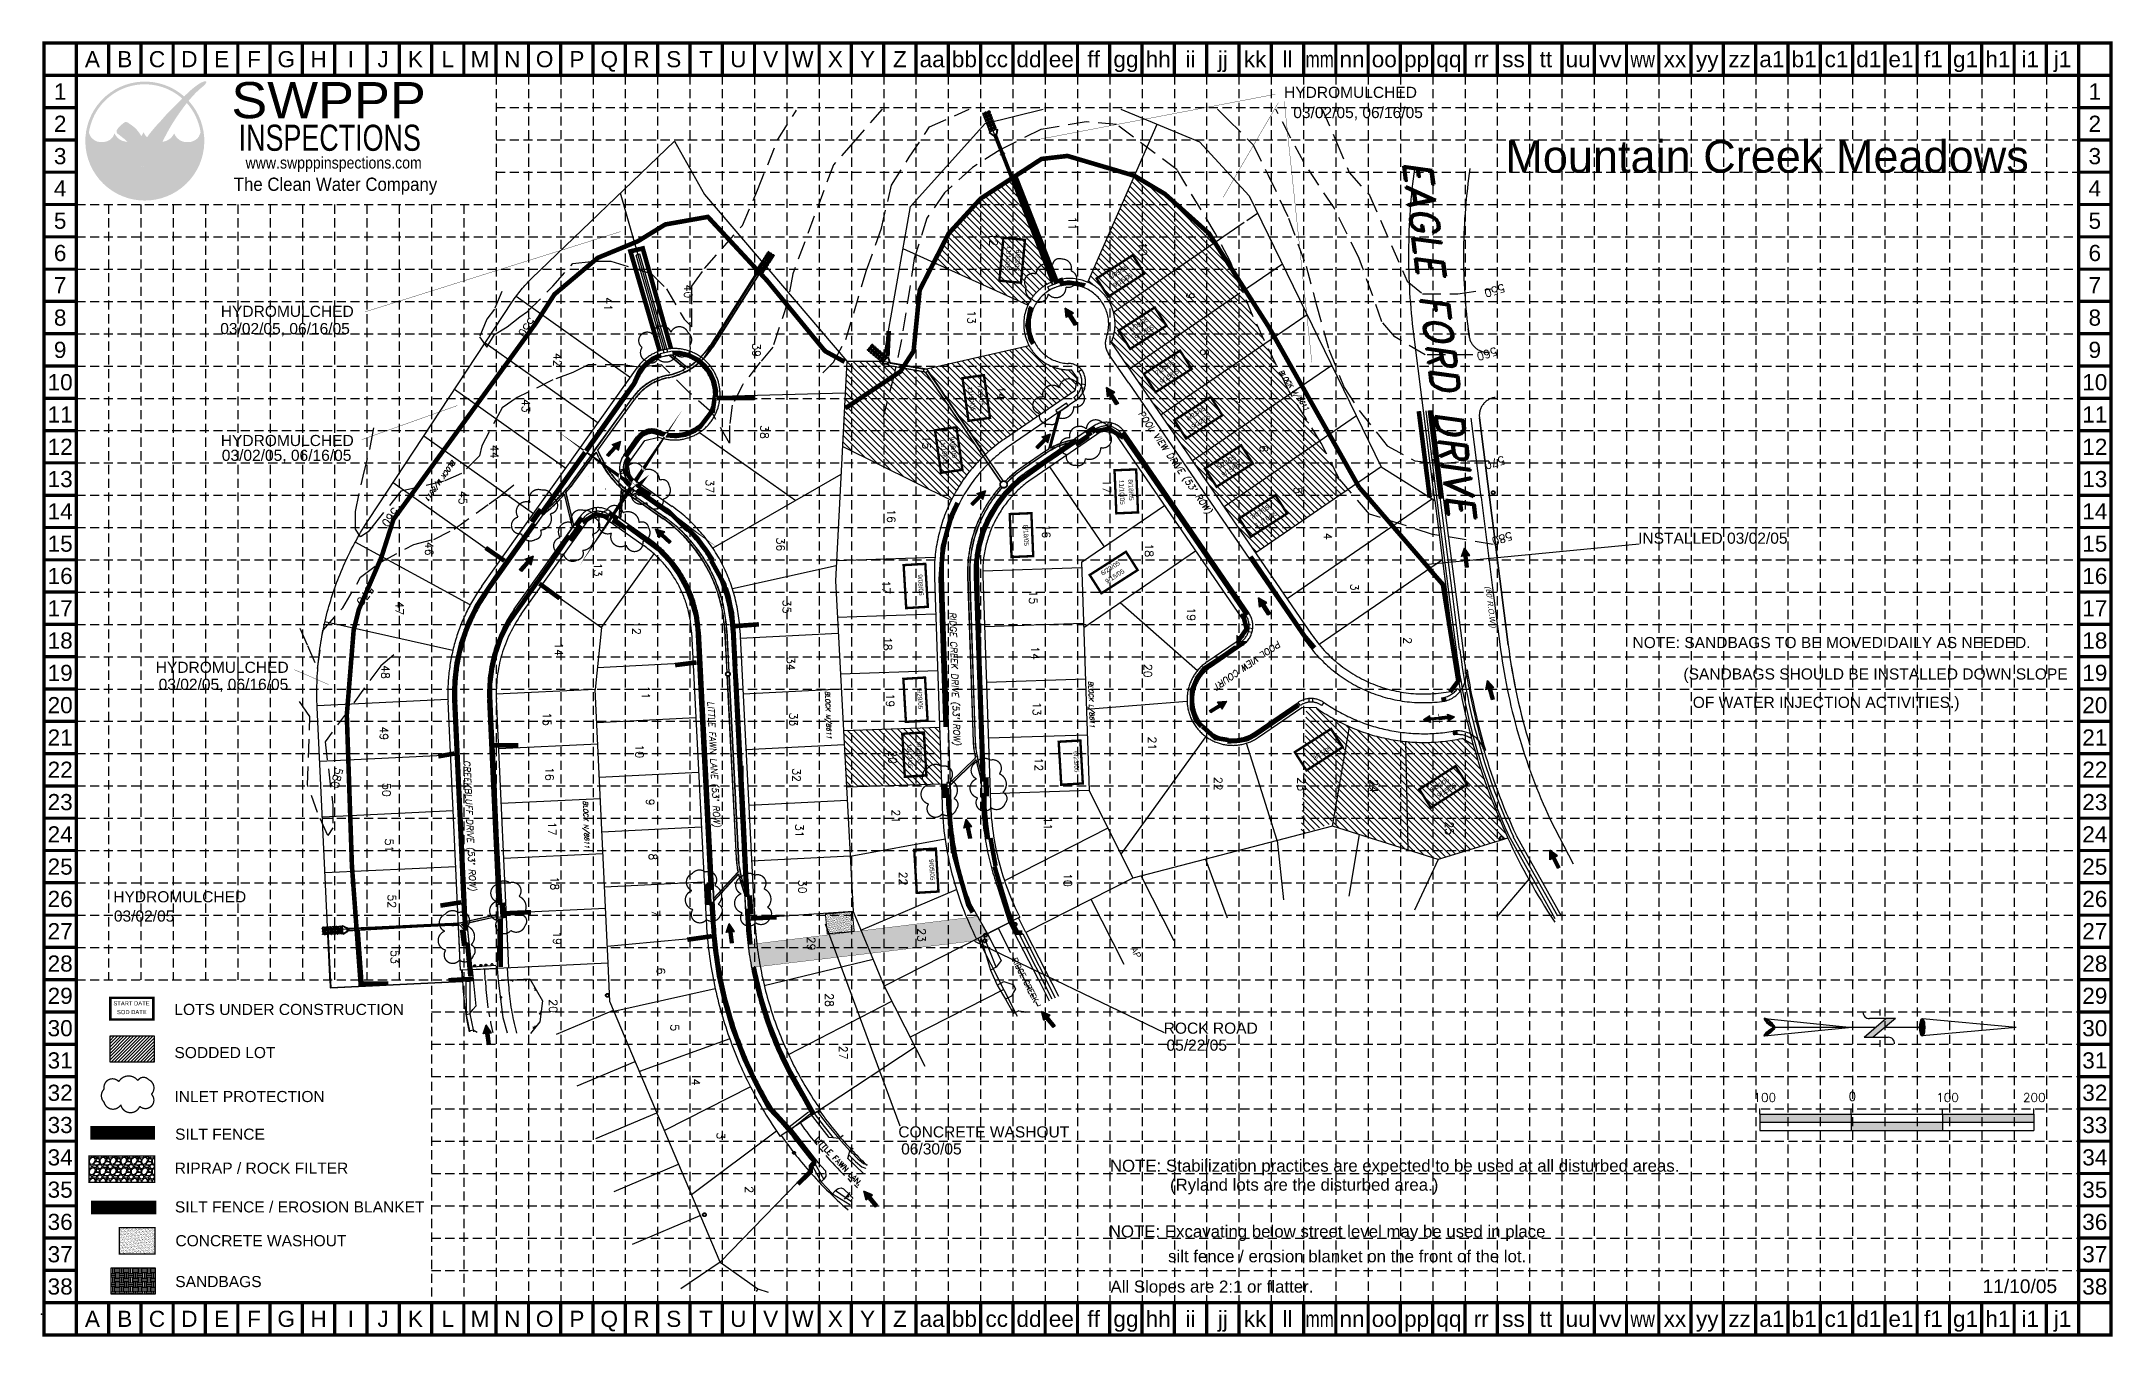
# Paper-space layout 'SWPPP' of a CAD drawing. Header units: feet. Extents: x -62 to 2205, y -40 to 1377.
# The model-space entities are those that its viewports show. They can reach past a viewport. Long polylines and large blocks are cut down to what shows.
import ezdxf
from ezdxf.enums import TextEntityAlignment as Align

# ---------------------------------------------------------------- set-up
doc = ezdxf.new("R2010")
doc.units = ezdxf.units.FT
doc.header["$LTSCALE"] = 40
doc.header["$MEASUREMENT"] = 0
for name, pattern in [('ACAD_ISO02W100', [15, 12, -3]), ('CENTER2', [1.125, 0.75, -0.125, 0.125, -0.125]), ('DASHED', [0.75, 0.5, -0.25]), ('HIDDEN', [0.375, 0.25, -0.125]), ('PHANTOM2', [1.25, 0.625, -0.125, 0.125, -0.125, 0.125, -0.125])]:
    doc.linetypes.add(name, pattern=pattern)
for name, color, linetype in [('ADJACENT', 7, 'Continuous'), ('ADJOINER-CL', 7, 'CENTER2'), ('adjoiners', 7, 'Continuous'), ('BASE', 7, 'Continuous'), ('BOC', 7, 'Continuous'), ('BOUNDARY', 7, 'Continuous'), ('CHRIS-WORKING', 7, 'Continuous'), ('contours-major', 9, 'DASHED'), ('ECB', 86, 'Continuous'), ('EX PVMT', 7, 'Continuous'), ('grid', 9, 'HIDDEN'), ('LOGO', 7, 'Continuous'), ('LOT-NO', 7, 'Continuous'), ('LOTS', 150, 'Continuous'), ('NARROW', 7, 'Continuous'), ('P-WATER', 7, 'Continuous'), ('rockroad', 5, 'Continuous'), ('ROW', 150, 'Continuous'), ('ROW-P', 7, 'Continuous'), ('silt fence', 200, 'Continuous'), ('SILTFENCE', 200, 'Continuous'), ('sodded lot', 2, 'Continuous'), ('storm structures', 7, 'Continuous'), ('storm walls', 7, 'Continuous'), ('TEXT', 7, 'Continuous'), ('vp', 7, 'Continuous')]:
    doc.layers.add(name, color=color, linetype=linetype)
doc.layers.get('vp').freeze()
doc.styles.add('L120', font='simplex.shx', dxfattribs={"height": 4.8})
doc.styles.add("L200'", font='ARIAL.TTF', dxfattribs={"height": 0.001969})
doc.styles.add('legal', font='romand.shx', dxfattribs={"oblique": 15, "height": 5})
doc.styles.add('LOGO', font='Rockb.TTF', dxfattribs={"height": 25})
doc.styles.add('LOGO1', font='Rockeb.TTF', dxfattribs={"height": 25})
doc.styles.get("Standard").update_dxf_attribs({"font": 'ARIAL.TTF', "height": 15})
doc.styles.add('text100', font='romans.shx', dxfattribs={"height": 3.52})
doc.styles.add('TEXT120', font='romand.shx', dxfattribs={"oblique": 15, "height": 0.106})
doc.styles.add('TEXT60', font='arctext.shx', dxfattribs={"oblique": 10, "height": 15})
doc.styles.add('TITLE', font='arctext.shx', dxfattribs={"oblique": 10, "height": 16.8})

psp = doc.layouts.new('SWPPP')

# ---------------------------------------------------------------- texts
at = {"color": 7, "style": 'L120'}
for s, p in [('0', (1916, 217.9)), ('100', (1812, 216.5)), ('100', (2012, 216.5)), ('200', (2106.9, 216.5))]:
    psp.add_text(s, height=9.6, dxfattribs=at).set_placement(p)
at = {"color": 7}
psp.add_text('11/10/05', height=15, dxfattribs=at).set_placement((2062.7, 7.4))
at = {"layer": 'BASE'}
for s, height, p in [('A', 17.7, (-5.9, 1357.7)), ('B', 17.7, (29.5, 1357.7)), ('C', 17.7, (64.8, 1357.7)), ('D', 17.7, (100.2, 1357.7)), ('E', 17.7, (135.5, 1357.7)), ('F', 17.7, (170.9, 1357.7)), ('G', 17.7, (206.2, 1357.7)), ('H', 17.7, (241.6, 1357.7)), ('I', 17.7, (276.9, 1357.7)), ('J', 17.7, (312.2, 1357.7)), ('K', 17.7, (347.6, 1357.7)), ('L', 17.7, (382.9, 1357.7)), ('M', 17.7, (418.3, 1357.7)), ('N', 17.7, (453.6, 1357.7)), ('O', 17.7, (489, 1357.7)), ('P', 17.7, (524.3, 1357.7)), ('Q', 17.7, (559.7, 1357.7)), ('R', 17.7, (595, 1357.7)), ('S', 17.7, (630.3, 1357.7)), ('T', 17.7, (665.7, 1357.7)), ('U', 17.7, (701, 1357.7)), ('V', 17.7, (736.4, 1357.7)), ('W', 17.7, (771.7, 1357.7)), ('X', 17.7, (807.1, 1357.7)), ('Y', 17.7, (842.4, 1357.7)), ('Z', 17.7, (877.8, 1357.7)), ('aa', 17.67, (913.1, 1357.7)), ('bb', 17.67, (948.4, 1357.7)), ('cc', 17.67, (983.8, 1357.7)), ('dd', 17.67, (1019.1, 1357.7)), ('ee', 17.67, (1054.5, 1357.7)), ('ff', 17.67, (1089.8, 1357.7)), ('gg', 17.67, (1125.2, 1357.7)), ('hh', 17.67, (1160.5, 1357.7)), ('ii', 17.67, (1195.9, 1357.7)), ('jj', 17.67, (1231.2, 1357.7)), ('kk', 17.67, (1266.5, 1357.7)), ('ll', 17.67, (1301.9, 1357.7)), ('nn', 17.67, (1372.6, 1357.7)), ('oo', 17.67, (1407.9, 1357.7)), ('pp', 17.67, (1443.3, 1357.7)), ('qq', 17.67, (1478.6, 1357.7)), ('rr', 17.67, (1514, 1357.7)), ('ss', 17.67, (1549.3, 1357.7)), ('tt', 17.67, (1584.7, 1357.7)), ('uu', 17.67, (1620, 1357.7)), ('vv', 17.67, (1655.3, 1357.7)), ('xx', 17.67, (1726, 1357.7)), ('yy', 17.67, (1761.4, 1357.7)), ('zz', 17.67, (1796.7, 1357.7)), ('a1', 17.67, (1832.1, 1357.7)), ('b1', 17.67, (1867.4, 1357.7)), ('c1', 17.67, (1902.8, 1357.7)), ('d1', 17.67, (1938.1, 1357.7)), ('e1', 17.67, (1973.4, 1357.7)), ('f1', 17.67, (2008.8, 1357.7)), ('g1', 17.67, (2044.1, 1357.7)), ('h1', 17.67, (2079.5, 1357.7)), ('i1', 17.67, (2114.8, 1357.7)), ('j1', 17.67, (2150.2, 1357.7)), ('1', 17.7, (-41.2, 1322.3)), ('1', 17.7, (2185.5, 1322.3)), ('2', 17.7, (-41.2, 1287)), ('2', 17.7, (2185.5, 1287)), ('3', 17.7, (-41.2, 1251.6)), ('3', 17.7, (2185.5, 1251.6)), ('4', 17.7, (-41.2, 1216.3)), ('4', 17.7, (2185.5, 1216.3)), ('5', 17.7, (-41.2, 1180.9)), ('5', 17.7, (2185.5, 1180.9)), ('6', 17.7, (-41.2, 1145.6)), ('6', 17.7, (2185.5, 1145.6)), ('7', 17.7, (-41.2, 1110.3)), ('7', 17.7, (2185.5, 1110.3)), ('8', 17.7, (-41.2, 1074.9)), ('8', 17.7, (2185.5, 1074.9)), ('9', 17.7, (-41.2, 1039.6)), ('9', 17.7, (2185.5, 1039.6)), ('10', 17.67, (-41.2, 1004.2)), ('10', 17.67, (2185.5, 1004.2)), ('11', 17.67, (-41.2, 968.9)), ('11', 17.67, (2185.5, 968.9)), ('12', 17.67, (-41.2, 933.5)), ('12', 17.67, (2185.5, 933.5)), ('13', 17.67, (-41.2, 898.2)), ('13', 17.67, (2185.5, 898.2)), ('14', 17.67, (-41.2, 862.8)), ('14', 17.67, (2185.5, 862.8)), ('15', 17.67, (-41.2, 827.5)), ('15', 17.67, (2185.5, 827.5)), ('16', 17.67, (-41.2, 792.2)), ('16', 17.67, (2185.5, 792.2)), ('17', 17.67, (-41.2, 756.8)), ('17', 17.67, (2185.5, 756.8)), ('18', 17.67, (-41.2, 721.5)), ('18', 17.67, (2185.5, 721.5)), ('19', 17.67, (-41.2, 686.1)), ('19', 17.67, (2185.5, 686.1)), ('20', 17.67, (-41.2, 650.8)), ('20', 17.67, (2185.5, 650.8)), ('21', 17.67, (-41.2, 615.4)), ('21', 17.67, (2185.5, 615.4)), ('22', 17.67, (-41.2, 580.1)), ('22', 17.67, (2185.5, 580.1)), ('23', 17.67, (-41.2, 544.7)), ('23', 17.67, (2185.5, 544.7)), ('24', 17.67, (-41.2, 509.4)), ('24', 17.67, (2185.5, 509.4)), ('25', 17.67, (-41.2, 474.1)), ('25', 17.67, (2185.5, 474.1)), ('26', 17.67, (-41.2, 438.7)), ('26', 17.67, (2185.5, 438.7)), ('27', 17.67, (-41.2, 403.4)), ('27', 17.67, (2185.5, 403.4)), ('28', 17.67, (-41.2, 368)), ('28', 17.67, (2185.5, 368)), ('29', 17.67, (-41.2, 332.7)), ('29', 17.67, (2185.5, 332.7)), ('30', 17.67, (-41.2, 297.3)), ('30', 17.67, (2185.5, 297.3)), ('31', 17.67, (-41.2, 262)), ('31', 17.67, (2185.5, 262)), ('32', 17.67, (-41.2, 226.6)), ('32', 17.67, (2185.5, 226.6)), ('33', 17.67, (-41.2, 191.3)), ('33', 17.67, (2185.5, 191.3)), ('34', 17.67, (-41.2, 155.9)), ('34', 17.67, (2185.5, 155.9)), ('35', 17.67, (-41.2, 120.6)), ('35', 17.67, (2185.5, 120.6)), ('36', 17.67, (-41.2, 85.3)), ('36', 17.67, (2185.5, 85.3)), ('37', 17.67, (-41.2, 49.9)), ('37', 17.67, (2185.5, 49.9)), ('38', 17.67, (-41.2, 14.6)), ('38', 17.67, (2185.5, 14.6)), ('A', 17.7, (-5.9, -20.8)), ('B', 17.7, (29.5, -20.8)), ('C', 17.7, (64.8, -20.8)), ('D', 17.7, (100.2, -20.8)), ('E', 17.7, (135.5, -20.8)), ('F', 17.7, (170.9, -20.8)), ('G', 17.7, (206.2, -20.8)), ('H', 17.7, (241.6, -20.8)), ('I', 17.7, (276.9, -20.8)), ('J', 17.7, (312.2, -20.8)), ('K', 17.7, (347.6, -20.8)), ('L', 17.7, (382.9, -20.8)), ('M', 17.7, (418.3, -20.8)), ('N', 17.7, (453.6, -20.8)), ('O', 17.7, (489, -20.8)), ('P', 17.7, (524.3, -20.8)), ('Q', 17.7, (559.7, -20.8)), ('R', 17.7, (595, -20.8)), ('S', 17.7, (630.3, -20.8)), ('T', 17.7, (665.7, -20.8)), ('U', 17.7, (701, -20.8)), ('V', 17.7, (736.4, -20.8)), ('W', 17.7, (771.7, -20.8)), ('X', 17.7, (807.1, -20.8)), ('Y', 17.7, (842.4, -20.8)), ('Z', 17.7, (877.8, -20.8)), ('aa', 17.67, (913.1, -20.8)), ('bb', 17.67, (948.4, -20.8)), ('cc', 17.67, (983.8, -20.8)), ('dd', 17.67, (1019.1, -20.8)), ('ee', 17.67, (1054.5, -20.8)), ('ff', 17.67, (1089.8, -20.8)), ('gg', 17.67, (1125.2, -20.8)), ('hh', 17.67, (1160.5, -20.8)), ('ii', 17.67, (1195.9, -20.8)), ('jj', 17.67, (1231.2, -20.8)), ('kk', 17.67, (1266.5, -20.8)), ('ll', 17.67, (1301.9, -20.8)), ('nn', 17.67, (1372.6, -20.8)), ('oo', 17.67, (1407.9, -20.8)), ('pp', 17.67, (1443.3, -20.8)), ('qq', 17.67, (1478.6, -20.8)), ('rr', 17.67, (1514, -20.8)), ('ss', 17.67, (1549.3, -20.8)), ('tt', 17.67, (1584.7, -20.8)), ('uu', 17.67, (1620, -20.8)), ('vv', 17.67, (1655.3, -20.8)), ('xx', 17.67, (1726, -20.8)), ('yy', 17.67, (1761.4, -20.8)), ('zz', 17.67, (1796.7, -20.8)), ('a1', 17.67, (1832.1, -20.8)), ('b1', 17.67, (1867.4, -20.8)), ('c1', 17.67, (1902.8, -20.8)), ('d1', 17.67, (1938.1, -20.8)), ('e1', 17.67, (1973.4, -20.8)), ('f1', 17.67, (2008.8, -20.8)), ('g1', 17.67, (2044.1, -20.8)), ('h1', 17.67, (2079.5, -20.8)), ('i1', 17.67, (2114.8, -20.8)), ('j1', 17.67, (2150.2, -20.8))]:
    psp.add_text(s, height=height, dxfattribs=at).set_placement(p, align=Align.MIDDLE_CENTER)
at = {"layer": 'BASE', "width": 0.75}
for s, p in [('mm', (1337.2, 1357.7)), ('ww', (1690.7, 1357.7)), ('mm', (1337.2, -20.8)), ('ww', (1690.7, -20.8))]:
    psp.add_text(s, height=17.67, dxfattribs=at).set_placement(p, align=Align.MIDDLE_CENTER)
at = {"layer": 'BASE', "color": 1, "style": "L200'"}
for s, height, p in [('HYDROMULCHED', 12.174, (1298.2, 1315.3)), ('03/02/05, 06/16/05', 12.174, (1308.3, 1293.2)), ('HYDROMULCHED', 12.174, (134.6, 1075.7)), ('03/02/05, 06/16/05', 12.174, (134, 1056.8)), ('HYDROMULCHED', 12.174, (134.6, 934.3)), ('03/02/05, 06/16/05', 12.174, (135.7, 918.1)), ('INSTALLED 03/02/05', 12.174, (1685.7, 827.4)), ('NOTE: SANDBAGS TO BE MOVED DAILY AS NEEDED.', 12.174, (1679.6, 713.2)), ('HYDROMULCHED', 12.174, (63.4, 686.1)), ('03/02/05, 06/16/05', 12.174, (66.6, 667.5)), ('(SANDBAGS SHOULD BE INSTALLED DOWN SLOPE', 12.174, (1735.3, 678.8)), ('OF WATER INJECTION ACTIVITIES.)', 12.174, (1745.5, 647.8)), ('HYDROMULCHED', 12.174, (16.9, 435)), ('03/02/05', 12.17, (17.6, 413.9)), ('ROCK ROAD', 12.17, (1166.5, 291.2)), ('05/22/05', 12.17, (1169.6, 272.6)), ('CONCRETE WASHOUT', 12.174, (876.1, 177.7)), ('06/30/05', 12.17, (879.2, 159.1))]:
    psp.add_text(s, height=height, dxfattribs=at).set_placement(p)
at = {"layer": 'BASE', "color": 7}
psp.add_text('Mountain Creek Meadows', height=35.306, dxfattribs=at).set_placement((1826.8, 1233.6), align=Align.CENTER)
at = {"layer": 'BASE', "style": "L200'"}
for s, height, rotation, p in [('11/10/05', 5, 264.64, (995.1, 1153.7)), ('6/23/05', 5, 264.64, (1005.1, 1149.3)), ('6/09/05', 5, 32.653, (1108.3, 1116.1)), ('9/15/05', 5, 32.653, (1113.4, 1107.6)), ('6/09/05', 5, 32.653, (1130.9, 1059.1)), ('9/22/05', 5, 32.653, (1136.6, 1050.3)), ('7/21/05', 5, 32.653, (1159.3, 1011.7)), ('11/10/05', 5, 277.9877, (951.9, 998.9)), ('7/28/05', 5, 277.9877, (962.2, 1001)), ('9/15/05', 5, 32.653, (1164, 1002.3)), ('6/23/05', 5, 32.653, (1193.3, 961.7)), ('9/22/05', 5, 32.653, (1198.8, 952.9)), ('11/10/05', 5, 277.9877, (921.8, 942)), ('9/08/05', 5, 277.9877, (932.1, 944.1)), ('6/23/05', 5, 32.653, (1226.4, 908.4)), ('9/15/05', 5, 32.653, (1231.8, 900.4)), ('11/10/05', 5, 272.3523, (1117.8, 897.2)), ('8/18/05', 5, 272.3523, (1127.8, 897.8)), ('7/07/05', 5, 32.653, (1263.3, 853.5)), ('11/10/05', 5, 32.653, (1268.4, 844.8)), ('8/18/05', 5, 272.3523, (1012.9, 848.2)), ('9/08/05', 5, 273.3788, (897.4, 793.8)), ('6/23/05', 5, 32.653, (1099.6, 792.4)), ('9/15/05', 5, 32.653, (1104.5, 783.5)), ('9/29/05', 5, 273.3788, (896.6, 669.4)), ('10/13/05', 5, 273.3788, (885.4, 608.6)), ('6/23/05', 5, 273.3788, (896.1, 610.2)), ('6/23/05', 5, 273.3788, (1067.7, 600.3)), ('9/15/05', 5, 32.653, (1331.4, 590.1)), ('8/04/05', 5, 32.653, (1459.9, 555.2)), ('9/15/05', 5, 32.653, (1467.7, 549.3)), ('9/05/05', 5, 273.3788, (909.7, 482.1)), ('START DATE', 4.55, 0.0741, (17.1, 322.2)), ('SOD DATE', 4.55, 0.0741, (21, 312.6))]:
    psp.add_text(s, height=height, rotation=rotation, dxfattribs=at).set_placement(p)
for s, height, p in [('LOTS UNDER CONSTRUCTION', 12.174, (83.8, 311.7)), ('SODDED LOT', 12.17, (83.9, 264.5)), ('INLET PROTECTION', 12.174, (83.9, 216.4)), ('SILT FENCE', 12.17, (84.6, 175.2)), ('RIPRAP / ROCK FILTER', 12.174, (84.2, 138)), ('SILT FENCE / EROSION BLANKET', 12.174, (84.4, 95.6)), ('CONCRETE WASHOUT', 12.174, (85, 58.6)), ('SANDBAGS', 12.17, (84.8, 13.9))]:
    psp.add_text(s, height=height, dxfattribs=at).set_placement(p)
at = {"layer": 'BASE', "color": 7, "style": "L200'"}
for s, p in [('NOTE: Stabilization practices are expected to be used at all disturbed areas.', (1107.6, 140.2)), ('(Ryland lots are the disturbed area.)', (1173.4, 119.4)), ('NOTE: Excavating below street level may be used in place', (1106.4, 68.3)), ('silt fence / erosion blanket on the front of the lot.', (1171.3, 41.1)), ('All Slopes are 2:1 or flatter.', (1108.3, 7.9))]:
    psp.add_text(s, height=13.181, dxfattribs=at).set_placement(p)
at = {"layer": 'LOGO'}
for s, height, style, width, p in [('SWPPP', 39.54, 'LOGO1', 1.115, (146.1, 1293.1)), ('INSPECTIONS', 28.576, 'LOGO1', 0.77, (154.1, 1257.4)), ('www.swpppinspections.com', 12.813, 'LOGO', 0.9, (161.7, 1238))]:
    psp.add_text(s, height=height, dxfattribs=dict(at, style=style, width=width)).set_placement(p)
at = {"layer": 'LOGO', "color": 170, "style": 'LOGO', "width": 0.95}
psp.add_text('The Clean Water Company', height=14.466, dxfattribs=at).set_placement((148.8, 1213.6))

msp = doc.modelspace()

# ---------------------------------------------------------------- texts
at = {"layer": 'ADJACENT', "style": 'text100'}
for s, p in [('1', (51873.5, 982.9)), ('6', (52092.2, 966.7)), ('7', (52040.2, 911.2)), ('8', (52000.8, 862.9)), ('9', (51956, 816.4)), ('10', (51909.4, 769.8)), ('11', (51857.4, 730.4)), ('12', (51805.4, 682.1)), ('13', (51805.4, 606.9)), ('14', (51837.2, 543.1)), ('15', (51864.6, 486.9)), ('16', (51893.2, 433.2)), ('17', (51918.3, 377.7)), ('18', (51954.2, 318.6)), ('19', (52000.8, 273.9)), ('20', (52054.5, 236.3)), ('20', (51772.5, -183.8)), ('59', (52085.7, -247.1)), ('58', (52031.7, -265.4)), ('57', (51974.1, -284.6))]:
    msp.add_text(s, height=8.8, dxfattribs=at).set_placement(p)
at = {"layer": 'adjoiners', "style": 'text100'}
for s, rotation, p in [('HIDDEN HILL LANE', 313.8961, (51800.5, 980)), ("(50' ROW)", 313.8961, (51809.3, 956.1)), ("KNOLL RIDGE DRIVE   (50' ROW)", 296.9092, (51786.4, 469)), ('RIDGE CREEK DRIVE', 26.9067, (51729.2, 322.5)), ('KNOLL RIDGE DRIVE', 319.9327, (51929.2, 236.1)), ("(50' ROW)", 319.9327, (51936.7, 214.4)), ('LITTLE FAWN LANE', 43.7311, (51926.6, 106.3)), ('CREEKBLUFF DRIVE', 23.6886, (51839.7, -235.8)), ("(50' ROW)", 23.6886, (51863.2, -237.4))]:
    msp.add_text(s, height=6, rotation=rotation, dxfattribs=at).set_placement(p)
at = {"layer": 'adjoiners', "linetype": 'PHANTOM2', "style": 'TEXT60', "oblique": 10}
msp.add_text('APPROX. LOCATION SURVEY LINE', height=7, rotation=30.2547, dxfattribs=at).set_placement((51717.2, 451.9))
at = {"layer": 'contours-major', "style": 'text100'}
for s, rotation, p in [('580', 287.1135, (51261, 868.7)), ('550', 287.1135, (50989.6, 860.4)), ('560', 287.1135, (51058.9, 852.1)), ('570', 287.1135, (51177.9, 860.4)), ('550', 323.6339, (51025.6, -204.8)), ('610', 346.768, (52028, -268.5)), ('560', 323.6339, (51233.3, -354.3)), ('600', 346.768, (51859.1, -351.5)), ('570', 323.6339, (51319.1, -381.9)), ('580', 346.768, (51518.5, -417.9)), ('590', 346.768, (51859.1, -453.9))]:
    msp.add_text(s, height=8.8, rotation=rotation, dxfattribs=at).set_placement(p)
at = {"layer": 'LOT-NO', "style": 'text100'}
for s, p in [('25', (51585.4, 801.3)), ('2', (51380.1, 755.4)), ('24', (51539.3, 718.8)), ('3', (51321.6, 697.6)), ('4', (51265.9, 668.4)), ('5', (51215.8, 635.6)), ('23', (51537.2, 639.5)), ('6', (51170, 598.2)), ('7', (51117.1, 567.4)), ('22', (51536.8, 548.2)), ('9', (51002.7, 518.1)), ('8', (51064.7, 533.5)), ('19', (51351.2, 518.9)), ('18', (51281.2, 472.7)), ('21', (51492.6, 476.1)), ('10', (50951.4, 465.8)), ('20', (51413.1, 471.3)), ('17', (51211.2, 426.5)), ('11', (50923.6, 389)), ('10', (51642, 383.7)), ('16', (51260.6, 360.2)), ('11', (51580.2, 362)), ('15', (51332.7, 345.9)), ('14', (51393.7, 347.9)), ('13', (51454.7, 349.9)), ('12', (51515.6, 351.9)), ('12', (50941.1, 302.3)), ('14', (51109, 310.7)), ('13', (51026.1, 278.5)), ('15', (51163.2, 229)), ('23', (51702.4, 223.7)), ('22', (51640.5, 203.6)), ('16', (51243.7, 190.5)), ('17', (51321.6, 184.9)), ('18', (51383.6, 186.7)), ('19', (51445.5, 189.4)), ('20', (51507.5, 192.1)), ('21', (51572.4, 195.5)), ('28', (51773.5, 122.8)), ('32', (51527.3, 86.9)), ('31', (51588.2, 90.1)), ('30', (51649.4, 93.3)), ('29', (51711.7, 103)), ('36', (51274.8, 69.4)), ('35', (51342.9, 76.2)), ('34', (51405.4, 80.5)), ('33', (51466.4, 83.7)), ('39', (51062.2, 43)), ('38', (51151.8, 51.8)), ('2', (51981, 35.1)), ('3', (51922, 3.9)), ('37', (51211.3, -8)), ('4', (51863.1, -23.2)), ('40', (50997.9, -31.7)), ('5', (51803.7, -46.5)), ('8', (51616.7, -70.2)), ('7', (51678.3, -67.1)), ('6', (51741.7, -61.5)), ('12', (51366.2, -88.3)), ('11', (51436.9, -78.1)), ('10', (51501.2, -84.9)), ('9', (51556.8, -73.2)), ('41', (51011.8, -119.4)), ('13', (51302.3, -130.5)), ('42', (51072.8, -174.8)), ('14', (51389.4, -173.4)), ('16', (51525.9, -183.4)), ('17', (51585.9, -180.6)), ('18', (51645.8, -177.8)), ('19', (51705.7, -175)), ('15', (51466, -186.2)), ('43', (51123.1, -209.3)), ('44', (51173.4, -243.7)), ('45', (51223.7, -278.2)), ('46', (51279.5, -315.2)), ('47', (51344.6, -347.6)), ('48', (51414.5, -363.1)), ('49', (51481.5, -364.6)), ('50', (51543.4, -361.7)), ('51', (51604.3, -358.9)), ('52', (51665.3, -356)), ('53', (51726.2, -352.7))]:
    msp.add_text(s, height=8.8, dxfattribs=at).set_placement(p, align=Align.MIDDLE_CENTER)
at = {"layer": 'LOT-NO', "style": 'legal', "oblique": 15}
for s, rotation, p in [('BLOCK M/8611', 34.4544, (51085.9, 614.4, 593.6)), ('BLOCK L/8611', 1.9067, (51424.4, 406.3)), ('BLOCK M/8611', 1.9067, (51435.2, 118.3)), ('BLOCK N/8611', 1.9067, (51555.4, -146.6)), ('BLOCK M/8611', 324.5747, (51182, -289.7, 582.7))]:
    msp.add_text(s, height=5, rotation=rotation, dxfattribs=at).set_placement(p)
at = {"layer": 'LOT-NO', "style": 'text100'}
msp.add_text('27', height=8.8, dxfattribs=at).set_placement((51823.5, 133.7))
at = {"layer": 'TEXT'}
for s, height, rotation, style, oblique, p in [("(60' R.O.W.)", 6, 7.2095, 'TITLE', 15, (51320.7, 840.8)), ('POOL VIEW COURT', 7, 304.6063, 'text100', 10, (51379.8, 613.7)), ("POOL VIEW DRIVE (53' ROW)", 7, 34.6063, 'text100', 10, (51131.8, 460.3)), ("RIDGE CREEK DRIVE (53' ROW)", 7, 1.9067, 'text100', 10, (51348.9, 254.3)), ("LITTLE FAWN LANE (53' ROW)", 7, 2.9139, 'text100', 10, (51446.7, -10.5)), ("CREEKBLUFF DRIVE (53' ROW)", 7, 2.6836, 'text100', 10, (51511.2, -277.4))]:
    msp.add_text(s, height=height, rotation=rotation, dxfattribs=dict(at, style=style, oblique=oblique)).set_placement(p)
at = {"layer": 'TEXT', "style": 'TEXT120', "oblique": 15}
msp.add_text('EAGLE FORD DRIVE', height=30.788, rotation=7.2095, dxfattribs=at).set_placement((51050.8, 775), align=Align.CENTER)

# ---------------------------------------------------------------- blocks, each defined once
blk = doc.blocks.new('North Arrow')
at = {"layer": 'NARROW'}
for p, q in [((0, 0), (22.36, 2)), ((0, 0), (22.33, -2.02)), ((28.77, -2.09), (34.02, 2.32)), ((36.18, 2.33), (30.46, 2.33)), ((36.16, 2.32), (31.04, -2.09)), ((32.43, 3.06), (32.43, 4.63)), ((39.1, 0.01), (59.96, 2.11)), ((31.2, -0.05), (21.66, -0.05)), ((21.66, -0.05), (21.66, -0.05)), ((28.77, -2.09), (34.95, -2.09)), ((32.43, -4.26), (32.43, -2.8)), ((57.45, -0.05), (33.41, -0.05)), ((59.83, -2.14), (39.04, -0.01)), ((57.69, -0.03), (57.77, -0.01)), ((57.77, -0.05), (57.69, -0.03))]:
    blk.add_line(p, q, dxfattribs=at)
blk.add_lwpolyline([(22.36, -2.03), (22.59, -1.93, 0.091577), (22.87, -1.44, 0.048306), (23.03, -0.75), (23.07, -0.01), (23.01, 0.82, 0.048306), (22.87, 1.42, 0.091577), (22.59, 1.91), (22.36, 2.01), (22.14, 1.91, 0.091577), (21.86, 1.42, 0.048306), (21.72, 0.82), (21.66, -0.01), (21.72, -0.83, 0.048306), (21.86, -1.44, 0.091577), (22.14, -1.93)], format="xyb", close=True, dxfattribs=at)
for points in [[(57.46, -0.03), (57.44, 0.08, -0.066818), (57.67, 0.47, -0.03073), (58.01, 0.84), (58.52, 1.29), (59.07, 1.7, -0.03073), (59.5, 1.95, -0.066818), (59.93, 2.1), (60.04, 2.06)], [(60.04, 2.06), (60.05, 1.95, -0.066818), (59.82, 1.56, -0.03073), (59.43, 1.14), (58.97, 0.74), (58.42, 0.33, -0.03073), (57.99, 0.08, -0.036692), (57.76, -0.02)], [(57.46, -0.04), (57.44, -0.15, 0.066818), (57.67, -0.54, 0.03073), (58.01, -0.9), (58.52, -1.36), (59.07, -1.77, 0.03073), (59.5, -2.02, 0.066818), (59.93, -2.17), (60.04, -2.13)], [(60.04, -2.13), (60.05, -2.01, 0.066818), (59.82, -1.63, 0.03073), (59.43, -1.2), (58.97, -0.8), (58.42, -0.4, 0.03073), (57.99, -0.15, 0.036692), (57.76, -0.05)]]:
    blk.add_lwpolyline(points, format="xyb", dxfattribs=at)
for centre, start, end in [((30.46, 3.86), 178.8769, 270), ((34.95, -3.62), 358.8769, 90)]:
    blk.add_arc(centre, 1.53, start, end, dxfattribs=at)
for points in [[(23.03, -0.76), (21.67, -0.05), (23.07, -0.05), (21.72, 0.82)], [(23.07, -0.05), (21.72, 0.82), (23.02, 0.75), (21.85, 1.42)], [(23.02, 0.75), (21.85, 1.42), (22.87, 1.44), (22.14, 1.91)], [(22.87, 1.44), (22.14, 1.91), (22.59, 1.91), (22.36, 2)], [(31.05, -2.09), (36.15, 2.36), (28.75, -2.06), (34.01, 2.36)], [(57.44, 0.08), (57.7, -0.01), (57.5, 0.21), (57.77, -0.01)], [(57.45, -0.04), (57.69, -0.02), (57.44, 0.08), (57.7, -0.01)], [(57.5, 0.21), (57.77, -0.01), (57.6, 0.39), (57.94, 0.06)], [(57.6, 0.39), (57.94, 0.06), (57.68, 0.5), (58.07, 0.13)], [(57.68, 0.5), (58.07, 0.13), (57.84, 0.66), (58.29, 0.26)], [(57.84, 0.66), (58.29, 0.26), (58.03, 0.86), (58.52, 0.41)], [(58.03, 0.86), (58.52, 0.41), (58.26, 1.07), (58.73, 0.57)], [(58.26, 1.07), (58.73, 0.57), (58.52, 1.3), (59.05, 0.81)], [(58.52, 1.3), (59.05, 0.81), (58.7, 1.42), (59.26, 0.99)], [(59.26, 1), (58.69, 1.42), (59.45, 1.15), (59, 1.65)], [(59.45, 1.15), (59, 1.65), (59.62, 1.34), (59.28, 1.82)], [(59.62, 1.34), (59.28, 1.82), (59.81, 1.55), (59.49, 1.95)], [(59.81, 1.55), (59.49, 1.95), (59.93, 1.73), (59.69, 2.04)], [(59.93, 1.73), (59.69, 2.04), (60.05, 1.94), (59.93, 2.1)], [(60.05, 1.94), (59.93, 2.1), (60.04, 2.06)], [(22.87, -1.44), (21.72, -0.87), (23.03, -0.76), (21.67, -0.05)], [(22.58, -1.93), (21.86, -1.45), (22.87, -1.44), (21.72, -0.87)], [(22.36, -2.01), (22.14, -1.93), (22.58, -1.93), (21.86, -1.45)], [(57.44, -0.14), (57.69, -0.02), (57.45, -0.04), (57.69, -0.02)], [(57.46, -0.19), (57.7, -0.03), (57.44, -0.14), (57.69, -0.02)], [(57.53, -0.33), (57.76, -0.05), (57.46, -0.19), (57.7, -0.03)], [(57.63, -0.48), (57.9, -0.1), (57.53, -0.33), (57.76, -0.05)], [(57.78, -0.66), (58.09, -0.2), (57.63, -0.48), (57.9, -0.1)], [(57.97, -0.87), (58.34, -0.35), (57.78, -0.66), (58.09, -0.2)], [(58.24, -1.11), (58.61, -0.54), (57.97, -0.87), (58.34, -0.35)], [(58.61, -1.43), (58.93, -0.77), (58.24, -1.11), (58.61, -0.54)], [(58.91, -1.64), (59.2, -1), (58.61, -1.43), (58.93, -0.77)], [(59.12, -1.79), (59.57, -1.36), (58.92, -1.65), (59.2, -1.01)], [(59.35, -1.93), (59.81, -1.62), (59.12, -1.79), (59.57, -1.36)], [(59.54, -1.32), (59.41, -1.18), (59.21, -1.01)], [(59.58, -2.05), (59.93, -1.79), (59.35, -1.93), (59.81, -1.62)], [(59.78, -2.13), (60.05, -2.01), (59.58, -2.05), (59.93, -1.79)], [(59.92, -2.17), (60.04, -2.13), (59.78, -2.13), (60.05, -2.01)]]:
    blk.add_solid(points, dxfattribs=at)
blk = doc.blocks.new('TF')
for p, q in [((0.001, -0.02), (0.001, 0.02)), ((0.001, 0.02), (0.161, 0.02)), ((0.161, 0.02), (0.161, 0.06)), ((0.161, 0.06), (0.281, 0)), ((0.161, -0.06), (0.281, 0)), ((0.161, -0.02), (0.001, -0.02)), ((0.161, -0.02), (0.161, -0.06))]:
    blk.add_line(p, q)
for points in [[(0.001, 0.02), (0.001, -0.02), (0.161, 0.02), (0.161, -0.02)], [(0.161, -0.06), (0.161, 0.06), (0.281, 0), (0.161, 0.06)]]:
    blk.add_solid(points)
blk = doc.blocks.new('2arrows')
at = {"const_width": 2}
blk.add_lwpolyline([(45, -33.4), (55.8, -3.7)], dxfattribs=at)
at = {"yscale": 192, "zscale": 192}
for p, xscale, rotation in [((50.8, -18.4), 192.0000000000001, 160.0260596818102), ((50.3, -18.3), -191.9999999999998, 160.0260596818168)]:
    blk.add_blockref('TF', p, dxfattribs=dict(at, xscale=xscale, rotation=rotation))
blk = doc.blocks.new('arrow')
at = {"xscale": 192.0000000000001, "yscale": 192, "zscale": 192, "rotation": 89.54514789520785}
blk.add_blockref('TF', (-0.4, -54), dxfattribs=at)
blk = doc.blocks.new('A$C694A6C97')
at = {"xscale": 0.4020336858429766, "yscale": 0.40203368584298, "zscale": 0.40203368584298, "rotation": 32.71760102675744}
blk.add_blockref('arrow', (0, 19.1), dxfattribs=at)
blk = doc.blocks.new('A$C120A4602')
at = {"layer": 'BASE'}
h = blk.add_hatch(dxfattribs=at)
h.set_pattern_fill('AR-SAND', color=30, scale=1.14517, style=0)
h.set_pattern_definition([(37.5, (969.7633, -85.172), (-0.072138, 2.20654), [0, -1.7406578, 0, -1.9467883, 0, -1.8609006]), (7.5, (969.7633, -85.172), (2.0266945, 3.231836), [0, -0.939039, 0, -1.5688824, 0, -0.601214]), (327.5, (968.3548, -85.172), (3.5662206, 0.0064806), [0, -0.5725848, 0, -2.0613053, 0, -2.6911486]), (317.5, (968.3548, -85.172), (3.442525, 1.005087), [0, -0.2862924, 0, -1.3513, 0, -1.545979])])
h.paths.add_polyline_path([(39.9, 0.7), (39.9, 29.3), (0.7, 29.3), (0.7, 0.7)])
at = {"layer": 'BASE', "color": 30, "linetype": 'ACAD_ISO02W100', "const_width": 1.43}
blk.add_lwpolyline([(0.7, 0.7), (39.9, 0.7), (39.9, 29.3), (0.7, 29.3)], close=True, dxfattribs=at)
blk = doc.blocks.new('lumin')
for p, q in [((-0.032, 0.019), (-0.052, 0.03)), ((0, 0.038), (0, 0.06)), ((0.032, 0.019), (0.052, 0.03)), ((-0.032, -0.019), (-0.052, -0.03)), ((0, -0.038), (0, -0.06)), ((0.032, -0.019), (0.052, -0.03))]:
    blk.add_line(p, q)
blk.add_circle((0, 0), 0.0375)
blk = doc.blocks.new('sign1')
blk.add_line((-0.12, 0), (0.12, 0))
blk.add_circle((0, -0.02), 0.02)
blk = doc.blocks.new('ip')
for radius in [0.05, 0.0375]:
    blk.add_circle((0, 0), radius)

# ---------------------------------------------------------------- hatches: boundary and pattern name
at = {"layer": 'rockroad'}
h = msp.add_hatch(dxfattribs=at)
h.set_pattern_fill('GRAVEL', color=4, scale=5, style=0)
h.set_pattern_definition([(228.0128, (9.05787, 7.5163), (-39.9999911608, -45.000006708), [0.67268, -66.59544]), (184.9697, (8.60787, 7.01628), (60.0000052576, 4.999956535), [1.15434, -114.279625]), (132.5104, (7.45787, 6.91628), (49.9999535917, -55.0000433694), [0.81394, -80.58016]), (267.2737, (5.50787, 5.66628), (4.9999800886, 100.0000014749), [1.05119, -104.06779]), (292.8337, (5.45787, 4.61628), (-25.0000495272, 59.9999820589), [1.030775, -102.046865]), (357.2737, (5.85787, 3.66628), (-100.0000014749, 4.9999800886), [1.05119, -104.06779]), (37.6942, (6.90787, 3.61628), (-65.0000367281, -49.9999520258), [1.390145, -137.624245]), (72.2553, (8.00787, 4.46628), (35.0000538135, 109.9999811562), [1.31244, -129.931605]), (121.4296, (8.40787, 5.71628), (-40.0000411709, 64.9999751825), [1.05475, -104.420365]), (175.2364, (7.85787, 6.6163), (55.0000047316, -4.9999576633), [1.20416, -59.003815]), (222.3974, (6.65787, 6.71628), (-60.00003675537, -54.99996041007), [1.55724, -154.166875]), (138.8141, (10.45787, 5.6163), (-35.000014734, 29.9999865667), [0.531505, -52.61922]), (171.4692, (10.05787, 5.96628), (64.9999914241, -10.0000395502), [1.011185, -100.107555]), (225, (9.058, 6.1163), (-6e-16, -5.00000155), [0.707105, -6.36396]), (203.1986, (8.7079, 6.7163), (24.999998653, 10.000006626), [0.38079, -37.698075]), (291.8014, (8.3579, 6.5663), (-4.999999553, 15.000001365), [0.538515, -26.38731]), (30.9638, (8.5579, 6.0663), (14.999990111, 10.000012418), [0.874645, -28.280115]), (161.5651, (9.3079, 6.5163), (10.000002173, -4.999992016), [0.632455, -15.178935]), (16.3895, (5.45787, 6.56628), (50.000010992, 14.9999635491), [0.886, -87.714225]), (70.3462, (6.30787, 6.8163), (-19.9999762369, -55.000010678), [0.743305, -73.58704]), (293.1986, (9.3079, 7.5163), (-10.000006626, 24.999998653), [0.761575, -37.31729]), (343.6105, (9.60787, 6.81628), (-50.000010992, 14.9999635491), [0.886, -87.714225]), (339.444, (5.4579, 3.4663), (-25.000009223, 9.999979982), [0.8544, -41.86562]), (294.7751, (6.25787, 3.1663), (-24.9999609462, 55.0000171092), [0.71589, -70.873215]), (66.8014, (9.3579, 2.5163), (10.000006626, 24.999998653), [0.761575, -37.31729]), (17.354, (9.65787, 3.21628), (-65.0000100955, -19.9999725113), [0.838155, -82.97712]), (69.444, (6.9079, 2.5163), (-9.999979982, -25.000009223), [0.4272, -42.29282]), (101.3099, (9.0579, 2.5163), (-4.99998816, 20.000003761), [0.25495, -25.240145]), (165.9638, (9.0079, 2.7663), (15.00000273, -4.999990287), [1.030775, -19.58475]), (186.009, (8.00787, 3.01628), (49.9999987545, 4.9999965874), [0.95525, -94.569615]), (303.6901, (8.5579, 5.6163), (-5.000006673, 9.99999779), [0.72111, -17.306645]), (353.1572, (8.95787, 5.01628), (84.9999968274, -10.0000399896), [1.25897, -124.637815]), (60.9454, (10.20787, 4.8663), (-20.000000136, -35.000001923), [0.51478, -50.96337]), (90, (10.458, 5.3163), (-5, 5), [0.3, -4.7]), (120.2564, (7.90787, 3.1663), (19.999974434, -35.0000122793), [0.69462, -68.7676]), (48.0128, (7.55787, 3.7663), (39.9999911608, 45.000006708), [1.34536, -65.92276]), (0, (8.458, 4.7663), (5, 5), [1.3, -3.7]), (325.3048, (9.75787, 4.76628), (-49.999971295, 35.000043048), [0.79057, -78.26637]), (254.0546, (10.4079, 4.3163), (-4.9999994465, -20.000000633), [0.72801, -35.67254]), (207.646, (10.20787, 3.61628), (-94.9999790359, -50.00003856585), [1.185325, -117.34737]), (175.4261, (9.15787, 3.06628), (-65.00000279156, 4.9999740058), [1.253995, -124.14537])])
h.paths.add_polyline_path([(51712.9, 33.9), (51682.1, 284.6), (51706.6, 298.3), (51737.8, 37.8), (51730.9, 36.9), (51713.8, 34.1)])
at = {"layer": 'SILTFENCE'}
h = msp.add_hatch(dxfattribs=at)
h.set_pattern_fill('ANSI31', color=2, scale=40, style=0)
h.paths.add_polyline_path([(51609.2, 756.1), (51490.5, 753.6, -0.07944), (51474.3, 692.1), (51583.1, 673.6)])
h.paths.add_polyline_path([(51529.8, 712.2), (51548.8, 712.2), (51548.8, 725.4), (51529.8, 725.4)], flags=24)
at = {"layer": 'sodded lot'}
h = msp.add_hatch(dxfattribs=at)
h.set_pattern_fill('ANSI31', color=2, scale=40, style=0)
h.paths.add_polyline_path([(51596.2, 865.4, -0.038766), (51494.6, 827.6), (51487.2, 815.2, -0.07698), (51490.5, 753.6), (51609.2, 756.1), (51619.6, 789)])
h.paths.add_polyline_path([(51594.1, 858.5, -1), (51598.1, 858.5, -1)], flags=16)
h.paths.add_polyline_path([(51594.6, 858.5, -1), (51597.6, 858.5, -1)], flags=0)
h.paths.add_polyline_path([(51576.1, 794.7), (51594.7, 794.7), (51594.7, 807.9), (51576.1, 807.9)], flags=24)
h = msp.add_hatch(dxfattribs=at)
h.set_pattern_fill('ANSI31', color=2, scale=40, style=0)
h.paths.add_polyline_path([(51214.6, 690.6), (51202.8, 680.6), (51164.1, 661.2), (51161.7, 659.8), (51233.8, 554.8), (51284.1, 589.4)])
h.paths.add_polyline_path([(51161.7, 659.8), (51109.8, 627.6), (51183.5, 520.3), (51233.8, 554.8)])
h.paths.add_polyline_path([(51109.8, 627.6), (51105.9, 625.3), (51054.5, 600.4), (51133.2, 485.8), (51183.5, 520.3)])
h.paths.add_polyline_path([(51054.5, 600.4), (51025.6, 586.5), (50982.1, 568.7), (50944.7, 544.8), (51020.9, 433.8, -0.169434), (51053.7, 431.3), (51133.2, 485.8)])
h.paths.add_polyline_path([(50944.7, 544.8), (50934.7, 538.4), (50891.4, 490.1), (50871.4, 456.7), (50871.3, 456.7), (50988, 405.6, -0.227926), (51020.9, 433.8)])
h.paths.add_polyline_path([(51210.7, 629), (51220.9, 629), (51220.9, 642.2), (51210.7, 642.2)], flags=24)
h.paths.add_polyline_path([(51165.1, 591.6), (51174.9, 591.6), (51174.9, 604.8), (51165.1, 604.8)], flags=24)
h.paths.add_polyline_path([(51086.1, 610.8), (51136.1, 643.9), (51132.2, 655.1), (51082.1, 622)], flags=9)
h.paths.add_polyline_path([(51112, 560.8), (51122.3, 560.8), (51122.3, 574), (51112, 574)], flags=24)
h.paths.add_polyline_path([(51059.6, 526.9), (51069.8, 526.9), (51069.8, 540.1), (51059.6, 540.1)], flags=24)
h.paths.add_polyline_path([(50997.8, 511.5), (51007.7, 511.5), (51007.7, 524.7), (50997.8, 524.7)], flags=24)
h.paths.add_polyline_path([(50942.8, 459.2), (50960.1, 459.2), (50960.1, 472.4), (50942.8, 472.4)], flags=24)
h = msp.add_hatch(dxfattribs=at)
h.set_pattern_fill('ANSI31', color=2, scale=40, style=0)
h.paths.add_polyline_path([(51580.5, 672.7), (51540.6, 680.9), (51474.3, 692.1, -0.045124), (51456.7, 660.3), (51453.8, 654.7), (51453.5, 644.7), (51591.4, 639.1)])
h.paths.add_polyline_path([(51527.9, 632.9), (51546.5, 632.9), (51546.5, 646.1), (51527.9, 646.1)], flags=9)
h = msp.add_hatch(dxfattribs=at)
h.set_pattern_fill('ANSI31', color=2, scale=40, style=0)
h.paths.add_polyline_path([(51013.1, 339.9, -0.186966), (50987.8, 365.8), (50890.7, 327.5), (50890.6, 327.6), (50874.9, 321.4), (50896.4, 288.4), (50934.7, 253.3), (50966.5, 237.1)])
h.paths.add_polyline_path([(51159.6, 314.4), (51106.8, 391.3), (51092.9, 393.9), (51083.7, 387.6, -0.288192), (51057.3, 341.4), (51082.7, 229.3), (51176.3, 293.5, -0.037926)])
h.paths.add_polyline_path([(50932.5, 295.7), (50949.8, 295.7), (50949.8, 308.9), (50932.5, 308.9)], flags=24)
h.paths.add_polyline_path([(51100.1, 304.1), (51117.9, 304.1), (51117.9, 317.3), (51100.1, 317.3)], flags=24)
h = msp.add_hatch(dxfattribs=at)
h.set_pattern_fill('ANSI31', color=2, scale=40, style=0)
h.paths.add_polyline_path([(51226.5, 256.2, -0.084223), (51178.8, 290.9), (51086.5, 227.6, -0.148296), (51085.9, 226.6), (51081.7, 203.1), (51085.5, 200.6), (51090.4, 193.3), (51089.3, 193.6), (51080.4, 195.5), (51079.2, 188.7), (51077.4, 186.6), (51078.1, 186.1), (51077.6, 185.6), (51076.8, 180.8), (51076.1, 180.9), (51074.5, 182.3), (51074.4, 181.8), (51074.4, 141.8), (51167.3, 137)])
h.paths.add_polyline_path([(51154.5, 222.4), (51171.9, 222.4), (51171.9, 235.6), (51154.5, 235.6)], flags=24)
h = msp.add_hatch(dxfattribs=at)
h.set_pattern_fill('ANSI31', color=2, scale=40, style=0)
h.paths.add_polyline_path([(51536.7, 245.3), (51474.8, 243.3), (51478.3, 138.2), (51540.2, 141.6)])
h.paths.add_polyline_path([(51498.2, 185.5), (51516.8, 185.5), (51516.8, 198.7), (51498.2, 198.7)], flags=24)

# ---------------------------------------------------------------- linework, layer by layer
at = {"layer": 'ADJOINER-CL'}
for p, q in [((52008.4, 1018.6), (52000.2, 1024.2)), ((51895.1, 884.6), (51787.7, 996.3)), ((51835.6, 379), (51745.1, 557.4)), ((51694.8, 307.6), (51835.6, 379)), ((51835.6, 379), (51857.5, 335.9)), ((51854.9, -230.3), (52080.9, -134.7)), ((51752.1, -253.7), (51739.5, -254.3))]:
    msp.add_line(p, q, dxfattribs=at)
for centre, radius, start, end in [((51302.3, 1500.7), 855, 313.897, 325.6758), ((51302.3, 1500.7), 855, 306.0687, 313.897), ((51923.5, 647.9), 200, 126.0683, 206.9067), ((52214.2, 516.9), 400, 206.9063, 258.6837), ((51663.6, 438.7), 425, 305.1165, 322.3458), ((51977.6, 109.4), 265, 292.9329, 348.6833), ((51738, 46), 300, 272.6838, 292.9323)]:
    msp.add_arc(centre, radius, start, end, dxfattribs=at)
at = {"layer": 'adjoiners'}
for p, q in [((51895.6, 920.2), (51805.4, 1013.9)), ((52158.3, 1005.7), (52049.8, 1018.4)), ((51859.5, 885.5), (51769.3, 979.3)), ((52119.7, 907.3), (52014.5, 976.3)), ((51972.2, 930), (52076.6, 852.1)), ((51931.1, 885), (52029.8, 800)), ((51384.8, 865.7), (51136.3, 834.2)), ((51886.9, 842.9), (51979, 750.9)), ((51047, 822.9), (51039, 821.9)), ((51619.6, 789), (51719.4, 742.6)), ((51876.7, 669.9), (51787.5, 758.1)), ((51592.3, 702.5), (51701.5, 684.5)), ((51842, 646.9), (51748.5, 645.8)), ((51903.9, 542.8), (51842, 646.9)), ((51599, 612.8), (51699.8, 623.7)), ((51619.4, 534.4), (51712.7, 569.2)), ((51857.9, 390.4), (51767.4, 568.7)), ((51802, 390), (51722.8, 546.1)), ((51956.8, 438.5), (51903.9, 542.8)), ((51699.5, 338), (51802, 390)), ((51857.9, 390.4), (51879.8, 347.2)), ((51890.5, 327.6), (51989.9, 385.7)), ((51706.1, 285.3), (51824.6, 345.4)), ((51824.6, 345.4), (51835.2, 324.6)), ((51939, 262.2), (52027.3, 343.8)), ((52067.9, 310.7), (51997.6, 210.8)), ((52114, 283.5), (52066.3, 172.3)), ((52089.3, 44.5), (52185.2, -11.2)), ((52060.4, 3.2), (52119.5, -84.2)), ((51845.2, -207.3), (52071.2, -111.7)), ((51864.7, -253.3), (52090.6, -157.7)), ((51850.4, -400.5), (52279.2, -219.1)), ((51750.9, -228.7), (51738.3, -229.3)), ((51813.4, -270.1), (51845, -402.7))]:
    msp.add_line(p, q, dxfattribs=at)
for points in [[(51852.7, 1068.1), (51943.6, 973.7)], [(51797.7, 834.7), (51715, 935.2)], [(51641.3, 888.2), (51752.1, 793.7)], [(51840, 804), (51925.8, 706)], [(51776, 551.7), (51870.2, 599.5)], [(51803.6, 497.3), (51901.4, 547.1)], [(51637.7, 464.2), (51738.4, 515.3)], [(51831.2, 442.9), (51929.2, 492.9)], [(51765.8, 461.4), (51663.3, 409.3)], [(51858.7, 388.8), (51956.8, 438.5)], [(51761.9, 313.6), (51814, 211.1)], [(51824.9, 216.6), (51885.6, 247.4)], [(52060.4, 3.2), (52089.3, 44.5), (52109.3, 105)], [(52052, -119.8), (52009.1, -18.5)], [(51995.8, -143.5), (51953, -42.2)], [(51939.7, -167.3), (51896.8, -66)], [(51883.5, -191.1), (51840.6, -89.8)], [(51827, -214.2), (51784.4, -113.5)], [(52141.3, -277.4), (52090.6, -157.7)], [(52086, -300.8), (52035.4, -181.1)], [(52030.8, -324.2), (51980.1, -204.5)], [(51975.5, -347.6), (51924.9, -227.8)], [(51920.3, -370.9), (51869.6, -251.2)]]:
    msp.add_lwpolyline(points, dxfattribs=at)
at = {"layer": 'adjoiners', "color": 255}
msp.add_lwpolyline([(51136.3, 834.2), (51384.8, 865.7, 0.0439), (51494.4, 889.5, 0.0439)], format="xyb", dxfattribs=at)
at = {"layer": 'adjoiners'}
for points in [[(50863.5, 823.9, 0.068889), (51039, 821.9), (51047, 822.9)], [(51226.7, 785.5), (51044.6, 762.4, -0.064934), (50863.5, 763.4, -0.064934)]]:
    msp.add_lwpolyline(points, format="xyb", dxfattribs=at)
at = {"layer": 'adjoiners', "color": 7}
for points in [[(51758.3, -387.4), (51753.2, -278.7), (51740.7, -279.3), (51740.7, -280.7), (51691.3, -283.1), (51697.2, -391.7)], [(51758.2, -387.6), (51697.2, -392), (51697.9, -404.8), (51698.9, -404.8), (51698.9, -405.4), (51701.5, -409.5), (51700.7, -410), (51696.4, -410.1), (51697.3, -426.1), (51759.9, -422.9), (51758.3, -387.7)]]:
    msp.add_lwpolyline(points, close=True, dxfattribs=at)
msp.add_lwpolyline([(51697.4, -392), (51758.5, -387.4)], dxfattribs=at)
at = {"layer": 'adjoiners'}
for centre, radius, start, end in [((51302.3, 1500.7), 700, 315.9436, 337.2246), ((51923.4, 995.8), 235.2, 351.445, 84.0523), ((52000.2, 1024.2), 50, 278.9044, 216.5937), ((51302.3, 1500.7), 700, 294.8232, 311.8502), ((51302.3, 1500.7), 830, 315.623, 322.4122), ((51302.3, 1500.7), 880, 313.897, 323.3032), ((51302.3, 1500.7), 1010, 302.2984, 327.6877), ((51304.4, 1500.7), 640, 277.2207, 287.2753), ((51302.3, 1500.7), 830, 306.0687, 312.171), ((51302.3, 1500.7), 880, 306.0687, 313.897), ((51044.5, 842.8), 20, 277.2208, 7.2208), ((51133.8, 854.1), 20, 187.2208, 277.2208), ((51923.5, 647.9), 225, 126.0683, 206.9067), ((51923.5, 647.9), 175, 126.0683, 206.9067), ((52267.1, 596), 347.9, 206.9066, 258.6834), ((52214.2, 516.9), 375, 206.9063, 258.6837), ((52214.2, 516.9), 425, 206.9063, 233.819), ((51663.6, 438.7), 400, 305.2178, 318.5388), ((51663.6, 438.7), 450, 311.2347, 319.5103), ((52214.2, 516.9), 425, 240.6331, 258.6837), ((51977.6, 109.4), 240, 292.9329, 348.6833), ((51977.6, 109.4), 290, 292.9329, 348.6833), ((51738, 46), 275, 272.6838, 292.9323), ((51738, 46), 325, 272.6838, 292.9323)]:
    msp.add_arc(centre, radius, start, end, dxfattribs=at)
at = {"layer": 'BOC'}
for p, q in [((51500.3, 839.3), (51499.9, 840.8)), ((51412.3, 819.3), (51412, 820.7)), ((51486.8, 824.3), (51483.4, 826.4)), ((51432.6, 810.4), (51435, 813.6)), ((51442, 796.8), (51446, 797.3)), ((51442.8, 792.9), (51446.8, 793.4)), ((51482.9, 810.2), (51478.9, 809.6)), ((51483.3, 806.2), (51479.3, 805.6)), ((51451.1, 661.9), (51447.8, 664.2)), ((51098.4, 450.4), (51378.7, 642.8)), ((51447.4, 652), (51443.4, 652)), ((51447.4, 648), (51443.4, 648)), ((51451.1, 638), (51447.8, 635.8)), ((51480.2, 588.6), (51447.8, 635.8)), ((51151.8, 445.9), (51350.1, 581.9)), ((51352.4, 578.6), (51350.1, 581.9)), ((51366.1, 582.3), (51366.9, 586.2)), ((51370.1, 581.6), (51370.8, 585.5)), ((51381.6, 573.2), (51384.9, 575.4)), ((51409.2, 539.9), (51384.9, 575.4)), ((51098.4, 450.4), (51066.2, 428.3)), ((51145.9, 431.4), (51142, 432.1)), ((51154.1, 442.6), (51151.8, 445.9)), ((51145.2, 427.4), (51141.2, 428.2)), ((51148.8, 414.1), (51145.5, 411.8)), ((51145.5, 411.8), (51195.4, 339)), ((51085.4, 400.3), (51083.4, 398.9)), ((51085.6, 395.6), (51083.4, 398.9)), ((51099, 399.2), (51099.8, 403.1)), ((51103, 398.5), (51103.7, 402.4)), ((51114.1, 390.3), (51117.4, 392.6)), ((51117.4, 392.6), (51167.4, 319.7)), ((51688.8, 319.7), (51651.5, 307.4)), ((51668.2, 277.3), (51701.1, 295.7)), ((51309.5, 281.3), (51557.9, 289.6)), ((51310.7, 247.3), (51559.1, 255.6)), ((51879.8, 92.7), (51899.7, 103.6)), ((51888.9, 58.2), (51914.3, 81.3)), ((51368.7, 15.4), (51684.4, 31.4)), ((51370.4, -18.6), (51686.2, -2.5)), ((51211.4, -96.4), (51240.9, -54.8)), ((51326.1, -249.8), (51101.4, -90)), ((51177.2, -102.2), (51156.9, -87.8)), ((51239.1, -116.2), (51268.6, -74.5)), ((51179.5, -99), (51177.2, -102.2)), ((51192.9, -102.8), (51193.5, -106.8)), ((51196.8, -102.1), (51197.5, -106.1)), ((51208.1, -94.1), (51211.4, -96.4)), ((51238.5, -131.8), (51234.6, -132.5)), ((51239.2, -135.8), (51235.2, -136.4)), ((51242.3, -118.5), (51239.1, -116.2)), ((51247.2, -147.1), (51244.9, -150.3)), ((51345.8, -222.1), (51244.9, -150.3)), ((51688.7, -239.6), (51444.6, -251.1)), ((51688.7, -239.6), (51738.8, -240.7)), ((51740, -268), (51690.2, -273.6)), ((51690.2, -273.6), (51446.2, -285))]:
    msp.add_line(p, q, dxfattribs=at)
msp.add_lwpolyline([(51412, 820.7, 0.032811), (51499.9, 840.8, 0.032811)], format="xyb", dxfattribs=at)
for centre, radius, start, end in [((51508.9, 810.6), 30, 106.5944, 189.6071), ((51417, 789.6), 30, 7.2299, 99.0774), ((51508.9, 810.6), 26, 148.1007, 189.6071), ((51290, 773.5), 158, 304.177, 7.2299), ((51417, 789.6), 26, 7.2299, 53.1537), ((51417, 789.6), 26.5, 8.6787, 14.4488), ((51417, 789.6), 27, 8.6519, 14.3144), ((51417, 789.6), 27.5, 8.626, 14.185), ((51417, 789.6), 28, 8.6011, 14.0602), ((51417, 789.6), 28.5, 8.577, 13.9398), ((51417, 789.6), 29, 8.5538, 13.8236), ((51417, 789.6), 29.5, 8.5313, 13.7114), ((51290, 773.5), 192, 325.2811, 9.6071), ((51506.9, 810.2), 27.5, 182.652, 188.211), ((51506.9, 810.2), 27, 182.5225, 188.1851), ((51507.9, 810.4), 27.5, 182.652, 188.211), ((51507.9, 810.4), 27, 182.5225, 188.1851), ((51508.9, 810.6), 27.5, 182.652, 188.211), ((51508.9, 810.6), 27, 182.5225, 188.1851), ((51508.9, 810.6), 26.5, 182.3882, 188.1583), ((51468.4, 649.9), 25, 145.2811, 214.4544), ((51468.4, 649.9), 21, 145.2811, 214.4544), ((51364.3, 561.3), 25, 34.4544, 124.4544), ((51364.3, 561.3), 21, 34.4544, 124.4544), ((51444.7, 564.3), 43, 214.4544, 34.4544), ((51165.7, 425.6), 24.5, 124.4544, 214.4544), ((51165.7, 425.6), 20.5, 124.4544, 214.4544), ((51033.8, 385.5), 43, 70.4202, 358.4887), ((51054.9, 444.8), 20, 250.4202, 304.4544), ((51096.7, 383.8), 20, 124.4544, 178.4887), ((51097.2, 378.7), 24.5, 34.4544, 124.4544), ((51097.2, 378.7), 20.5, 34.4544, 124.4544), ((51305.1, 414.2), 167, 214.4538, 271.9073), ((51305.1, 414.2), 133, 214.4538, 271.9073), ((51547.7, 597.4), 308, 271.9063, 289.6923), ((51547.7, 597.4), 342, 271.9063, 290.6359), ((51663.9, 438.9), 408, 272.8921, 301.9523), ((51663.9, 438.9), 442, 272.8921, 300.7303), ((51377.1, -151.4), 167, 92.913, 144.6576), ((51110.5, -46.8), 43, 336.9484, 250.7699), ((51377.1, -151.4), 133, 92.913, 144.6576), ((51168.5, -71.5), 20, 156.9484, 234.5747), ((51089.8, -106.3), 20, 54.5747, 70.7699), ((51191.4, -82.3), 24.5, 234.5747, 324.6569), ((51191.4, -82.3), 20.5, 234.5747, 324.6569), ((51259.1, -130.4), 24.5, 144.6569, 234.5747), ((51259.1, -130.4), 20.5, 144.6569, 234.5747), ((51437.2, -93.2), 158, 234.6562, 272.6843), ((51437.2, -93.2), 192, 234.6562, 272.6843)]:
    msp.add_arc(centre, radius, start, end, dxfattribs=at)
at = {"layer": 'BOUNDARY'}
msp.add_lwpolyline([(51596.2, 865.4), (51619.6, 789), (51583.1, 673.6), (51640.2, 454.8), (51699.5, 338), (51683.5, 329.9), (51758.1, 182.7), (51824.9, 216.6), (51921.8, 70.2, 0.027094), (51960.2, 100.3), (52060.4, 3.2), (51775.2, -117.4), (51733.2, -119.4), (51740.7, -279.2), (51753.3, -278.6), (51760, -423, -0.010393), (51747.6, -423.9), (51453.3, -437.7, -0.158717), (51247.4, -381.1), (51009.5, -224.3, -0.055588), (50984, -203.1), (50833.7, -46.8), (50891.9, -14), (51074.4, 141.8), (51074.4, 181.8), (50905, 211.7), (50814.3, 293.3), (50785.3, 409.8), (50834.2, 528), (50893.2, 582.1), (51189.8, 726.8), (51226.7, 785.5), (51390.3, 806.3, 0.076939)], format="xyb", close=True, dxfattribs=at)
msp.add_lwpolyline([(51596.2, 865.4), (51619.6, 789), (51583.1, 673.6), (51640.2, 454.8), (51699.5, 338), (51683.5, 329.9), (51758.1, 182.7), (51824.9, 216.6), (51921.8, 70.2, 0.027094), (51960.2, 100.3), (52060.4, 3.2), (51775.2, -117.4), (51733.2, -119.4), (51740.7, -279.2), (51753.3, -278.6), (51760, -423, -0.010393), (51747.6, -423.9), (51453.3, -437.7, -0.158717), (51247.4, -381.1), (51009.5, -224.3, -0.055588), (50984, -203.1), (50833.7, -46.8), (50891.9, -14), (51074.4, 141.8), (51074.4, 181.8), (50905, 211.7), (50814.3, 293.3), (50785.3, 409.8), (50834.2, 528), (50893.2, 582.1), (51189.8, 726.8), (51226.7, 785.5), (51390.3, 806.3, 0.076939)], format="xyb", close=True, dxfattribs=at)
msp.add_lwpolyline([(51074.4, 141.8), (51314.6, 129.4), (51676.5, 149), (51758.1, 182.7)], dxfattribs=at)
at = {"layer": 'BOUNDARY', "color": 7}
msp.add_lwpolyline([(51759.9, -422.9), (51753.2, -278.7), (51740.7, -279.3), (51740.7, -280.7), (51691.3, -283.1), (51697.8, -404.4), (51697.8, -404.7), (51698.7, -404.7), (51698.7, -405.4), (51701.4, -409.5), (51700.8, -409.8), (51696.4, -410), (51697.2, -426.2), (51760, -423)], close=True, dxfattribs=at)
at = {"layer": 'CHRIS-WORKING'}
msp.add_lwpolyline([(51201, -141.1), (51201, -141.1)], dxfattribs=at)
at = {"layer": 'contours-major'}
for points in [[(50870.6, -191), (50890, -193.8), (50950.9, -215.9), (51017.3, -243.6), (51028.4, -251.9), (51047.8, -260.2), (51058.9, -251.9), (51045, -243.6), (51036.7, -229.7), (51025.6, -215.9), (51020.1, -207.6), (50992.4, -179.9), (50967.5, -157.8), (50964.7, -132.9), (50964.7, -116.3), (50978.6, -72), (50995.2, -55.4), (51028.4, -36.1), (51036.7, -27.8), (51011.8, -27.8), (50992.4, -27.8), (50973, -13.9), (50950.9, 5.4), (50926, 27.6), (50887.2, 44.2), (50831.8, 66.3), (50801.4, 85.7), (50759.8, 113.4)], [(50790.3, 658.5), (50834.6, 677.8), (50867.8, 691.7), (50892.7, 713.8), (50986.9, 755.3), (51000.7, 771.9), (51000.7, 810.6), (50995.2, 846.6)], [(51087.2, 115.5), (51075.5, 127.2), (51050.6, 141), (50975.8, 163.2), (50928.7, 179.8), (50881.7, 190.8), (50851.2, 210.2), (50818, 232.3), (50793.1, 287.7), (50770.9, 332)], [(50773.7, 522.9), (50809.7, 558.8), (50837.4, 586.5), (50870.6, 603.1), (50917.7, 625.3), (50970.3, 644.6), (51011.8, 655.7), (51061.6, 669.5), (51103.2, 686.1), (51128.1, 702.7), (51166.8, 733.2), (51183.5, 763.6), (51186.2, 791.3), (51183.5, 824.5), (51183.5, 846.6)], [(51274.8, 849.4), (51263.8, 783), (51241.6, 713.8), (51202.8, 680.6), (51164.1, 661.2), (51105.9, 625.3), (51025.6, 586.5), (50964.7, 561.6), (50934.3, 545), (50865, 503.5), (50815.2, 437.1), (50812.4, 403.9), (50820.7, 354.1), (50842.9, 309.8), (50862.3, 279.4), (50890, 248.9), (50917.7, 229.6), (50962, 215.7), (51050.6, 201.9), (51089.3, 193.6), (51135.4, 181.8)], [(51067.2, 827.2), (51067.2, 774.7), (51047.8, 741.5), (51031.2, 727.6), (50962, 702.7), (50906.6, 675.1), (50856.7, 641.9), (50798.6, 611.4), (50732.1, 547.8)], [(50770.9, 204.7), (50834.6, 149.3), (50859.5, 127.2), (50978.6, 82.9), (51009, 77.4), (51058.9, 60.8), (51075.5, 47), (51100.4, 27.6), (51122.5, 16.5), (51144.7, 13.7), (51164.1, 13.7), (51130.9, -5.6), (51108.7, -30.5), (51078.2, -61), (51081, -85.9), (51078.2, -102.5), (51078.2, -141.2), (51086.6, -157.8), (51094.9, -179.9), (51114.2, -218.7), (51125.3, -235.3), (51166.8, -257.4), (51177.9, -260.2), (51197.3, -279.6), (51205.6, -298.9), (51216.7, -346), (51247.1, -370.9), (51261, -381.9), (51266.5, -390.2), (51258.2, -395.8), (51238.8, -395.8), (51200.1, -387.5), (51166.8, -379.2), (51136.4, -373.6), (51130.9, -373.6), (51061.6, -354.3), (51009, -326.6), (50975.8, -304.5), (50923.2, -279.6), (50898.3, -279.6)], [(51230.5, -249.4), (51222.2, -238), (51206.9, -219.1)], [(51227.8, -484.3), (51244.4, -467.7), (51288.7, -464.9), (51324.7, -462.2), (51360.7, -459.4), (51385.6, -448.3), (51410.5, -437.3), (51369, -431.7), (51344.1, -409.6), (51310.8, -390.2), (51294.2, -368.1), (51274.8, -332.1), (51269.3, -310), (51258.2, -287.9), (51231.3, -250.7)], [(51395.7, -353.9), (51407.7, -368.1), (51490.8, -429), (51560, -420.7), (51584.9, -420.7), (51593.2, -426.2), (51568.3, -437.3), (51537.9, -448.3), (51463.1, -445.6), (51418.8, -476), (51402.2, -506.4)]]:
    msp.add_lwpolyline(points, dxfattribs=at)
at = {"layer": 'ECB', "color": 86, "const_width": 5}
for points in [[(51224.9, 792.1), (51128.2, 780)], [(51223.6, 779.9), (51129, 767.9)], [(51473.9, 531), (51486.6, 545.2), (51488.9, 559.5)], [(51626.7, 304.7), (51596.2, 299.1)], [(51648.7, 268.9), (51615.3, 259.5), (51611.8, 259.5)], [(51926, 86.8), (51920.6, 83.1), (51906.2, 70.7)], [(51114.6, -0.1), (51114.6, 41.1)], [(51471.6, 23.3), (51516.9, 25.5)], [(51292.6, -6.5), (51318.6, 7.9), (51324.1, 8.9)], [(51367.3, 17.8), (51407.9, 19.9)], [(51113.6, -2.6), (51130.9, -5.1)], [(51127.8, -4.7), (51147, -19.3)], [(51236.8, -55.8), (51238.7, -53), (51259.6, -31.8)]]:
    msp.add_lwpolyline(points, dxfattribs=at)
at = {"layer": 'EX PVMT'}
for p, q in [((51681.8, 920, 605.2), (51594.7, 871.3, 600)), ((51596.4, 867.8, 600.2), (51684.1, 916.8, 605.3)), ((51328.7, 804.8, 578.8), (51226.2, 791.8, 570.6)), ((51226.4, 787.8, 570.5), (51329.5, 800.9, 579)), ((51389.7, 812.6, 583.9), (51328.7, 804.8, 578.8)), ((51329.5, 800.9, 579), (51390.2, 808.7, 584)), ((51226.2, 791.8, 570.6), (51128.2, 779.2, 562.4)), ((51128.8, 775.6, 562.7), (51226.4, 787.8, 570.5)), ((51799.2, 384.4, 602.2), (51803.6, 386.4, 602.7)), ((51801.9, 399.6, 603.1), (51805.6, 392.4, 603)), ((51805.6, 392.4, 603), (51803.6, 386.4, 602.7)), ((51803.6, 386.4, 602.7), (51807.6, 384.4, 602.4)), ((51805.3, 401.6, 603.1), (51810.1, 392.6, 602.7)), ((51805.6, 392.4, 603), (51810.1, 392.6, 602.7)), ((51808.7, 386, 602.6), (51807.6, 384.4, 602.4)), ((51808.5, 403.1, 603.1), (51810.1, 392.6, 602.7)), ((51810.1, 390.2, 602.7), (51808.7, 386, 602.6)), ((51810.1, 392.6, 602.7), (51810.1, 390.2, 602.7)), ((51789.1, 374.9, 601.9), (51702.6, 331.1, 599)), ((51751.1, 351.6, 600.9), (51799.6, 376.2, 602.3)), ((51785.3, 377.3, 601.8), (51787.7, 378.9, 601.9)), ((51787.7, 378.9, 601.9), (51790.6, 382.3, 602)), ((51789.1, 374.9, 601.9), (51790.9, 376.6, 602)), ((51790.6, 382.3, 602), (51795.2, 383.4, 602)), ((51790.9, 376.6, 602), (51792.7, 379, 602)), ((51792.7, 379, 602), (51795.3, 379.5, 602.1)), ((51795.2, 383.4, 602), (51797, 383.5, 602.1)), ((51795.3, 379.5, 602.1), (51797.1, 379.6, 602.1)), ((51797, 383.5, 602.1), (51799.2, 384.4, 602.2)), ((51797.1, 379.6, 602.1), (51799.3, 380.2, 602.1)), ((51799.3, 380.2, 602.1), (51807.6, 384.4, 602.4)), ((51799.6, 376.2, 602.3), (51807.6, 384.4, 602.4)), ((51751.1, 351.6, 600.9), (51688.8, 319.7, 598.5)), ((51817.2, 346.4, 602.7), (51812.8, 354.9, 602.7)), ((51688.8, 319.7, 598.5), (51701.1, 295.7, 598.7)), ((51700.8, 334.4, 599), (51702.6, 331.1, 599)), ((51769.1, 322, 600.8), (51772.3, 315.7, 600.7)), ((51785.1, 330.3, 601.8), (51788.2, 324.3, 600.7)), ((51737.3, 305.5, 598.7), (51740.7, 299, 599.3)), ((51757.1, 306.5, 601), (51753.3, 313.9, 600.8)), ((51704.3, 288.1, 599.3), (51702.5, 291.6, 600.2)), ((51991.2, 139.3, 611.6), (51984.1, 145.7, 611.6)), ((52019.5, 150.7, 613.7), (52018.9, 151, 613.7)), ((52019.5, 149.6, 613.7), (52018.9, 149.2, 613.7)), ((52020.5, 151.3, 613.7), (52020.5, 151.9, 613.7)), ((52020.5, 149, 613.7), (52020.5, 148.3, 613.7)), ((52021.5, 150.7, 613.7), (52022, 151, 613.7)), ((52021.5, 149.6, 613.7), (52022, 149.2, 613.7)), ((51969.4, 116.6, 610.4), (51972.5, 113.9, 609.8)), ((51985.5, 126.2, 609.8), (51982, 129.4, 611.2)), ((51895.3, 109.3, 608), (51897.5, 106.3, 608)), ((51953.4, 107.6, 608), (51955.9, 104.7, 609.8)), ((51760.2, -199.7), (51761.3, -200.3)), ((51761.1, -198.9), (51763.4, -200)), ((51762.2, -198.3), (51763.4, -198.8)), ((51786.2, -192.9), (51786.6, -194.1)), ((51787.5, -192.9), (51788.3, -195.3)), ((51788.7, -193.3), (51789.1, -194.4)), ((51802.5, -198.6, 600.9), (51802.3, -199.8, 600.9)), ((51803.6, -199.3, 600.9), (51803.1, -201.7, 600.9)), ((51804.5, -200.2, 600.9), (51804.2, -201.4, 600.9)), ((51750.5, -210.3), (51752.7, -209)), ((51750.6, -209.1), (51751.7, -208.4)), ((51750.8, -211.6), (51751.8, -210.9)), ((51751.2, -225.1), (51753.3, -223.7)), ((51751.3, -223.8), (51752.3, -223.1)), ((51751.4, -226.3), (51752.5, -225.7)), ((51821.6, -213.9), (51821.4, -215.2)), ((51822.7, -214.6), (51822.2, -217.1)), ((51823.6, -215.5), (51823.3, -216.8)), ((51827.4, -216.4, 604.3), (51844.7, -210.7)), ((51827.4, -216.4, 604.3), (51828.4, -220.4, 603.9)), ((51828.4, -220.4, 603.9), (51844.9, -214.6)), ((51770, -237.2), (51769.3, -236.2)), ((51771.3, -237.3), (51769.9, -235.1)), ((51772.5, -237.1), (51771.9, -236)), ((51810.7, -228.9), (51809.8, -228)), ((51811.9, -228.7), (51810.2, -226.9)), ((51813.1, -228.2), (51812.2, -227.3)), ((51753.1, -274.6, 601.6), (51752.8, -270.7, 601.6)), ((51788.7, -270.6, 601.6), (51789.8, -274.3, 602.8)), ((51807.1, -270.7, 603.2), (51806.2, -267.1, 601.6)), ((51810.1, -259.5, 602.9), (51809.5, -259.1, 602.9)), ((51810.1, -260.6, 602.9), (51809.5, -260.9, 602.9)), ((51811, -258.9, 602.9), (51811, -258.2, 602.9)), ((51811, -261.2, 602.9), (51811, -261.8, 602.9)), ((51812, -259.5, 602.9), (51812.6, -259.1, 602.9)), ((51812, -260.6, 602.9), (51812.6, -260.9, 602.9))]:
    msp.add_line(p, q, dxfattribs=at)
for points, elevation in [([(51575.8, 911.6), (51575.8, 911.6), (51624.2, 936.9)], 570.6), ([(51593.2, 874.4), (51681.3, 923.6)], 562.3), ([(51223, 836), (51322.3, 848.6), (51383.9, 856.6)], 570.6), ([(51223, 836), (51136.8, 825.1)], 570.6), ([(51128.3, 782.8), (51226, 795.1), (51326.9, 808), (51388.9, 815.9)], 562.3), ([(51700.8, 334.4), (51785.3, 377.3)], 599), ([(51785.1, 330.3), (51786.1, 335.2), (51786.8, 339.4), (51811.9, 352.1)], 601.8), ([(51811.9, 352.1), (51821, 354.2), (51824.4, 353.9), (51828.9, 352.5), (51832.4, 350.6), (51838.4, 343.9)], 602.5), ([(51831.7, 340.5), (51828.3, 347.1), (51822.4, 349.1)], 603.9), ([(51835.3, 342.3), (51838.4, 343.9)], 603.9), ([(51740.7, 299), (51757.1, 306.5), (51772.3, 315.7), (51788.2, 324.3)], 600.7), ([(51753.3, 313.9), (51754.8, 319.2), (51756.4, 324), (51761, 326.6), (51764.9, 324.4), (51769.1, 322)], 600.8), ([(51701.1, 295.7), (51730.3, 310.7), (51737.3, 305.5)], 598.7), ([(51737.3, 305.5), (51702.5, 291.6)], 600.2), ([(51704.3, 288.1), (51740.7, 299)], 599.3), ([(51938.3, 145.2), (51940.4, 147.3), (51947.3, 154), (51952.2, 160.1), (51953.9, 164.3), (51958.1, 167.9), (51962.1, 169.6), (51964.4, 172.4), (51963.6, 178.4), (51958.1, 182.8)], 610.1), ([(51960.5, 186), (51967.4, 180.8), (51968, 180.9), (51969.1, 177.5)], 610.9), ([(51969.1, 177.5), (51968, 180.9), (51962.4, 189)], 611), ([(51969.5, 173.6), (51969.3, 170.5), (51966.6, 163.6), (51947, 143.2), (51943, 144.1)], 611), ([(51943, 144.1), (51950.1, 151.5), (51955.8, 158.5), (51957.3, 162.2), (51959.6, 164.3), (51963.9, 166.2), (51968.3, 170.9), (51969.3, 170.5)], 610.1), ([(51969.1, 177.5), (51969.5, 173.6)], 611), ([(51924.9, 133.1), (51921.4, 138)], 609.5), ([(51938.3, 145.2), (51924.9, 133.1)], 610.1), ([(51935.9, 148.7), (51938.3, 145.2)], 610.4), ([(51943, 144.1), (51938.3, 145.2)], 610.1), ([(51955.9, 104.7), (51972.5, 113.9), (51985.5, 126.2), (51997.3, 145.3)], 609.8), ([(51982, 129.4), (51979.6, 132.6), (51978.8, 135.9), (51980.2, 138.4), (51986.9, 145.7), (51993.4, 150.5), (51996.6, 152.3), (52001, 153.5), (52004, 154), (52004, 154), (52021.4, 151.8)], 611.2), ([(51982, 129.4), (51995.2, 148.7)], 611.2), ([(51995.2, 148.7), (51993.4, 150.5)], 612), ([(52018, 145.1), (52011.4, 147.1), (52004.5, 147.5), (51997.3, 145.3)], 613.8), ([(52004, 154), (52004.5, 151.3), (52012, 151), (52019.8, 148.5)], 612.2), ([(51895.3, 109.3), (51909.5, 120.3)], 608), ([(51897.5, 106.3), (51912, 117.3), (51924.3, 127.1)], 608), ([(51924.9, 133.1), (51924.3, 127.1), (51924, 122.5), (51897.7, 102)], 609.5), ([(51909.5, 120.3), (51924.9, 133.1)], 608), ([(51914.3, 81.3), (51951.2, 110.2), (51960.5, 118.6), (51966, 118.9), (51969.4, 116.6), (51953.4, 107.6)], 608), ([(51912.2, 79), (51895.9, 100)], 607.8), ([(51914.3, 81.3), (51897.7, 102)], 608), ([(51752, -239.7), (51750.4, -205), (51774.4, -191.2), (51797.2, -194.1), (51832.7, -222.6)], 600.9), ([(51738.8, -240.7), (51752, -239.7), (51792.7, -234.7), (51834.1, -222.4), (51848.9, -217.2)], 600.9), ([(51735.5, -242.2), (51737.3, -267.6)], 600.6), ([(51740, -268), (51738.8, -240.7)], 601.2), ([(51858.3, -242.4), (51842.4, -248), (51841.1, -251.8), (51839.4, -256.9)], 604.3), ([(51839.4, -256.9), (51859.5, -245.7)], 604.1), ([(51860.9, -249.3), (51840.5, -259.9)], 604.7), ([(51740, -268), (51780.1, -264.2), (51783.9, -267.4)], 601.2), ([(51752.8, -270.7), (51788.7, -270.6), (51806.2, -267.1), (51822.4, -262.5), (51839.4, -256.9)], 601.6), ([(51840.5, -259.9), (51824.7, -265.1), (51807.1, -270.7), (51789.8, -274.3), (51753.1, -274.6)], 604.4), ([(51788.7, -270.6), (51783.9, -267.4)], 602.4), ([(51806.2, -267.1), (51808.6, -262.4)], 603), ([(51808.6, -262.4), (51810.3, -258.4), (51814.9, -257.1), (51819.1, -260.3), (51822.4, -262.5)], 603.1)]:
    msp.add_lwpolyline(points, dxfattribs=dict(at, elevation=elevation))
at = {"layer": 'EX PVMT', "elevation": 570.6}
msp.add_lwpolyline([(51484, 877.2), (51484, 877.2)], close=True, dxfattribs=at)
at = {"layer": 'EX PVMT'}
for centre, radius in [((51812.5, 350, 602.4), 2), ((51812.5, 350, 602.4), 1.5), ((51815.7, 351, 602.7), 0.8), ((51690.6, 326, 598.8), 2), ((51690.6, 326, 598.8), 1.5), ((51702.4, 293.6, 599), 2), ((51702.4, 293.6, 599), 1.5), ((51708.7, 293.1, 599.4), 2), ((51708.7, 293.1, 599.4), 1.5), ((51988.2, 143.1, 611.6), 0.8), ((52007.7, 152.5, 612.5), 2), ((52007.7, 152.5, 612.5), 1.5), ((52020.5, 150.1, 613.7), 1.12), ((52008.4, -13.9, 614), 2), ((52008.4, -13.9, 614), 1.5), ((51768.3, -120.1, 604.2), 2), ((51768.3, -120.1, 604.2), 1.5), ((51734.6, -246.4), 1), ((51735.1, -253.1), 1), ((51735.4, -258.6), 1), ((51735.9, -265.3), 1), ((51811, -260, 602.9), 1.12)]:
    msp.add_circle(centre, radius, dxfattribs=at)
for centre, radius, start, end in [((51302.9, 1501.5, 570.6), 650, 277.1574, 294.8255), ((51303.6, 1499.6, 562.3), 689, 277.1173, 294.8536), ((51302.5, 1504, 583.9), 696.8, 277.1866, 294.7893), ((51301.6, 1508, 584), 704.9, 277.2249, 294.7302)]:
    msp.add_arc(centre, radius, start, end, dxfattribs=at)
at = {"layer": 'LOTS'}
for p, q in [((51609.2, 756.1), (51490.5, 753.6)), ((51583.1, 673.6), (51474.3, 692.1)), ((51599, 612.8), (51492.4, 579.4)), ((51365.6, 401.2), (51281.7, 523.5)), ((51338.3, 441), (51412.8, 525.8)), ((51485.2, 535), (51613.9, 441.8)), ((51455, 404.2), (51446.3, 514.3)), ((50988, 405.6), (50815, 481.4)), ((51294.4, 398.9), (51232.2, 489.5)), ((51544.3, 407.2), (51640.2, 454.8)), ((51190.1, 363.6), (51277.5, 423.5)), ((51585.5, 427.7), (51643, 314.5)), ((51294.4, 398.9), (51544.3, 407.2)), ((51300.5, 399.1), (51304.1, 290.7)), ((51361.4, 401.1), (51365, 292.6)), ((51422.4, 403.1), (51426, 294.7)), ((51483.4, 405.1), (51487, 296.7)), ((51544.3, 407.2), (51547.9, 298.7)), ((50987.2, 367.2), (50813, 298.5)), ((51082.7, 229.3), (51057.3, 341.4)), ((51013.1, 339.9), (50951.3, 203.5)), ((51082.7, 229.3), (51176.3, 293.5)), ((51167.3, 137), (51226.5, 256.2)), ((51615.9, 145.7), (51597, 249.4)), ((51696.8, 157.4), (51652.4, 261.9)), ((51074.4, 181.8), (51082.7, 229.3)), ((51292.4, 130.5), (51288.8, 238.5)), ((51354.4, 131.5), (51350.8, 239.1)), ((51416.3, 134.9), (51412.8, 241.2)), ((51478.3, 138.2), (51474.8, 243.3)), ((51540.2, 141.6), (51536.7, 245.3)), ((51833.1, 78.1), (51774.7, 191.1)), ((51757.5, 51.6), (51728.7, 170.6)), ((51109.3, 140), (51112.9, 3.1)), ((51494.1, 139.1), (51499.5, 31.5)), ((51555, 142.4), (51560.5, 34.6)), ((51615.9, 145.7), (51621.4, 37.7)), ((51676.5, 149), (51683.9, 40.9)), ((51198.2, 135.4), (51279, -4.7)), ((51298.2, 130.2), (51323.6, 16.8)), ((51372.3, 132.5), (51377.7, 25.3)), ((51433.2, 135.8), (51438.6, 28.4)), ((51152.2, -19.2), (51226.8, 86)), ((51071.9, -15.1), (50967.9, 50.9)), ((51916.8, 65), (51986.7, -28)), ((51868.4, 36.4), (51916.3, -57.7)), ((51816, 13.8), (51851.5, -85.1)), ((51529.6, -129), (51524, -20.3)), ((51589.5, -126.1), (51584, -17.2)), ((51649.4, -123.3), (51643.9, -14.2)), ((51704.8, -10.7), (51714.9, -120.3)), ((51761.3, -2), (51785.9, -112.9)), ((51409.6, -131), (51404.2, -26.4)), ((51469.6, -131.8), (51464.1, -23.3)), ((51061.5, -56.9), (50890.4, -105.8)), ((51365.9, -126.6), (51285.1, -69.1)), ((51003.3, -220), (51092, -95)), ((51054.1, -253.7), (51141.7, -130.3)), ((51319.6, -191.9), (51365.9, -126.6)), ((51733.2, -119.4), (51433.5, -133.5)), ((51433.5, -133.5), (51438.6, -241.7)), ((51493.4, -130.6), (51498.5, -239)), ((51553.4, -127.8), (51558.5, -236.2)), ((51613.3, -125), (51618.4, -233.4)), ((51673.2, -122.2), (51678.3, -230.6)), ((51105.1, -287.3), (51191.4, -165.7)), ((51156.1, -320.9), (51241.1, -201)), ((51207, -354.5), (51290.8, -236.4)), ((51340.8, -270.2), (51272.3, -396.1)), ((51391, -289.4), (51359.5, -429.2))]:
    msp.add_line(p, q, dxfattribs=at)
for points in [[(51291.7, 793.8), (51384.3, 658.8)], [(51225.1, 783), (51334.3, 623.8)], [(51189.8, 726.8), (51284.1, 589.4)], [(51134.3, 699.7), (51233.8, 554.8)], [(51078.9, 672.7), (51183.5, 520.3)], [(51023.5, 645.6), (51133.2, 485.8)], [(50968.1, 618.6), (50998, 575)], [(50912.6, 591.5), (50920.8, 579.7)], [(50922.7, 576.8), (51020.9, 433.8)], [(51000, 572.1), (51082.9, 451.3)], [(51074.4, 141.8), (51314.6, 129.4), (51676.5, 149), (51758.1, 182.7)], [(51365.9, -126.6), (51433.5, -133.5)], [(51444.6, -294.6), (51451.3, -437.8)], [(51505.6, -291.8), (51512.3, -434.9)], [(51566.5, -288.9), (51573.2, -432)], [(51627.5, -286), (51634.2, -429.2)], [(51690.4, -283.1), (51697.1, -426.2)]]:
    msp.add_lwpolyline(points, dxfattribs=at)
at = {"layer": 'P-WATER'}
msp.add_line((51497.3, 31.5), (51501.8, 31.7), dxfattribs=at)
at = {"layer": 'P-WATER', "elevation": 311.1}
for points in [[(51939.5, 85.2), (51941.7, 83)], [(51941.7, 85.2), (51939.5, 83)]]:
    msp.add_lwpolyline(points, dxfattribs=at)
at = {"layer": 'P-WATER'}
msp.add_circle((51940.6, 84.1, 311.1), 1.52, dxfattribs=at)
at = {"layer": 'rockroad', "color": 4, "const_width": 0.357}
msp.add_lwpolyline([(51712.9, 33.9), (51682.1, 284.6), (51706.6, 298.3), (51737.8, 37.8), (51730.9, 36.9), (51713.8, 34.1)], close=True, dxfattribs=at)
at = {"layer": 'ROW'}
for p, q in [((51053.7, 431.3), (51373.3, 650.6)), ((51485.9, 592.6), (51453.4, 639.9)), ((51153.1, 435.2), (51362.1, 578.6)), ((51403.5, 536), (51376, 576)), ((51150.5, 421.3), (51203.3, 344.3)), ((51083.7, 387.6), (51092.9, 393.9)), ((51106.8, 391.3), (51159.6, 314.4)), ((51309.2, 290.8), (51557.6, 299)), ((51311, 237.8), (51559.4, 246.1))]:
    msp.add_line(p, q, dxfattribs=at)
for points in [[(51494.6, 827.6), (51487.2, 815.2)], [(51435.5, 803.3), (51423.5, 811.3)], [(51453.8, 656.1), (51453.4, 639.9)], [(51362.1, 578.6), (51376, 576)], [(51150.5, 421.3), (51153.1, 435.2)], [(51092.9, 393.9), (51106.8, 391.3)], [(51683.5, 329.9), (51682.8, 331.2)]]:
    msp.add_lwpolyline(points, dxfattribs=at)
for centre, radius, start, end in [((51290, 773.5), 148.5, 304.1273, 11.5687), ((51290, 773.5), 201.5, 324.3695, 11.9328), ((51444.7, 564.3), 50, 214.4544, 34.4544), ((51033.8, 385.5), 50, 66.4599, 2.449), ((51305.1, 414.2), 123.5, 214.4536, 271.9075), ((51547.7, 597.4), 298.5, 271.9062, 296.9071), ((51305.1, 414.2), 176.5, 214.4539, 271.9072), ((51547.7, 597.4), 351.5, 271.9063, 296.907)]:
    msp.add_arc(centre, radius, start, end, dxfattribs=at)
at = {"layer": 'ROW-P'}
for p, q in [((51368.2, 24.8), (51683.9, 40.9)), ((51370.9, -28.1), (51686.6, -12)), ((51200.8, -95), (51233.2, -49.3)), ((51320.6, -257.6), (51081.6, -87.6)), ((51186.8, -97.4), (51161.1, -79.1)), ((51243.9, -125.8), (51276.4, -80)), ((51351.3, -214.4), (51246.3, -139.7)), ((51738.3, -227.8), (51444.1, -241.6)), ((51740.7, -280.7), (51446.6, -294.5))]:
    msp.add_line(p, q, dxfattribs=at)
for points in [[(51921.8, 70.2), (51922.7, 69)], [(51161.1, -79.1), (51157.4, -64.3)], [(51200.8, -95), (51186.8, -97.4)], [(51246.3, -139.7), (51243.9, -125.8)], [(51740.7, -279.2), (51740.7, -280.7)]]:
    msp.add_lwpolyline(points, dxfattribs=at)
for centre, radius, start, end in [((51663.9, 438.9), 398.5, 272.8877, 305.1705), ((51663.8, 438.9), 451.5, 272.8956, 304.978), ((51377.1, -151.4), 176.5, 92.9131, 144.6575), ((51110.5, -46.8), 50, 339.4929, 234.6134), ((51377.1, -151.4), 123.5, 92.9128, 144.6577), ((51437.2, -93.2), 148.5, 234.6708, 272.6845), ((51437.2, -93.2), 201.5, 234.6455, 272.6842)]:
    msp.add_arc(centre, radius, start, end, dxfattribs=at)
at = {"layer": 'silt fence', "color": 200, "const_width": 5}
for points in [[(51436.4, 802.1), (51424.2, 811.1), (51318.7, 794.2), (51301.7, 779.4)], [(51212.2, 702.5), (51301.5, 779.6)], [(51212.2, 702.5), (51036.5, 603.5), (50934.7, 538.4), (50891.4, 490.1), (50871.4, 456.7), (50849.7, 383.4), (50853, 355), (50896.4, 288.4), (50934.7, 253.3), (50996.4, 221.7), (51063.2, 215), (51086, 200.3)], [(51148.2, 428.6), (51158.1, 444.7)], [(51041.3, 187.8), (51068.8, 186.4)], [(51085.1, 201.3), (51125.8, 140.3)], [(51063.4, 118.3), (51075, 139.5)], [(51063.9, 118.9), (51061.5, 116.6), (50986.4, 54.9), (50916.4, -10.1), (50924.7, -56.8), (50943.1, -86.8), (50961.2, -130.6), (51001.1, -178), (51033.3, -198.8), (51247.4, -354.2), (51289.1, -367.5), (51346, -392.1), (51368.7, -397.8), (51461.6, -405.3), (51626.5, -399.7), (51755.4, -390.2)], [(51755.3, -359.8), (51755.3, -392.7)]]:
    msp.add_lwpolyline(points, dxfattribs=at)
at = {"layer": 'silt fence', "color": 86, "const_width": 5}
for points in [[(51388, 653.9), (51375.6, 643.2), (51288.2, 583.8)], [(51450.6, 636.3), (51483.3, 588.6), (51487.9, 580.1), (51489.7, 570.8), (51490.4, 559.4), (51490.2, 558.7)], [(51351.2, 579.3), (51296.9, 542.3), (51182.5, 463.6), (51153.1, 443.1)], [(51350.3, 575.2), (51368.4, 579.7)], [(51379.7, 570.7), (51366.6, 580)], [(51474.2, 530.3), (51467.8, 524.2), (51454.2, 519.5), (51434.6, 519.5), (51420.7, 525.4), (51410.8, 532.8), (51403.1, 544.7), (51394.9, 556.9), (51383, 573.7), (51383, 570.7), (51378.1, 570.7), (51379.9, 573.7)], [(51151, 414.3), (51147.9, 430.1)], [(51146.8, 410.1), (51152.6, 413.7)], [(51149.7, 409.3), (51151, 407.5)], [(51150, 405.3), (51155.8, 409)], [(51156.3, 406.5), (51166, 392.6)], [(50991.6, 402.5), (50991.2, 401.8), (50988.2, 384.6), (50989.6, 377.8), (50988.4, 377.3), (50983.4, 375.5)], [(51533.9, 291.3), (51519.8, 291.1), (51482.5, 289.7), (51422.5, 287.7), (51355.5, 285.3), (51296.9, 284.2), (51292.3, 284.2), (51285.2, 285.7), (51276.1, 287.1), (51260.9, 291.5), (51247.7, 297.2), (51232.4, 306.1), (51219.2, 316), (51206.1, 329.5), (51186.7, 356.3), (51161.5, 393.1)], [(50873.6, 327), (50988.9, 372.3)], [(51015, 344.1), (51017.2, 342.7), (51035.3, 339.5), (51051, 343.2), (51055.3, 346)], [(51699.8, 334.1), (51699.8, 328.7), (51691.5, 324.2), (51675.2, 317.9), (51627.1, 303.5)], [(51550.6, 295.2), (51529.6, 294.5)], [(51597.4, 296.5), (51581.9, 294.4), (51562.6, 292.5), (51548, 292.5)], [(51648.6, 268.9), (51669.3, 274.8), (51677.6, 279.6)], [(51229.2, 263.1), (51244.5, 255.9), (51277.3, 247), (51312.4, 244.6), (51463, 249.6), (51474.6, 250.1)], [(51536.6, 248.7), (51552.2, 249.3)], [(51549.8, 253.1), (51560.5, 253.1), (51612.9, 258.3)], [(51737.7, 40.2), (51737.7, 40.2), (51742, 41), (51771.3, 48), (51799.3, 56.8), (51819.9, 65), (51826.5, 67.5), (51850.3, 78.9), (51898.2, 105.7)], [(51951, 107.7), (51946.6, 103.3), (51925.7, 87)], [(51974.7, 88.4), (51961.2, 102.5), (51955.3, 102.5), (51949.8, 107.3)], [(51906.2, 70.7), (51891.5, 56.8), (51875.2, 48), (51862.2, 41.3), (51837.8, 29.8), (51803.2, 16.6), (51773.3, 8), (51747.5, 2.1), (51715.4, -2.5), (51676.3, -5.5), (51666.8, -6.1)], [(51364.2, 19.9), (51362.3, 45.7)], [(51684.2, 36.6), (51682.8, 65)], [(51407.5, 19.5), (51426.7, 20.9), (51444.3, 21.8), (51459.7, 22.6), (51471.6, 23.3)], [(51516.8, 26.6), (51532.6, 26.6), (51561.4, 28.1), (51609.3, 30.4), (51640.5, 31.8), (51660.2, 33.1)], [(51658.8, 35.9), (51679.5, 37.3)], [(51674.3, 33.6), (51680, 33.6), (51684.1, 33.9), (51712.5, 36.5)], [(51065.1, -48.2), (51065.4, -41), (51067.7, -31.2), (51072.7, -21.3), (51079.1, -13.8), (51087.1, -7.7), (51096.5, -3.5), (51106.7, -1.3), (51113.6, -1.6)], [(51322.5, 9.4), (51332.3, 12.5), (51343.7, 14.8), (51349.9, 16.3), (51355.9, 16.7), (51367.4, 17.8)], [(51180.4, -95.4), (51182, -97.4), (51185.1, -98.2), (51195.2, -99.8), (51206.8, -92), (51208.1, -91.1), (51212.7, -94.3), (51210.3, -92.8), (51214.8, -86.9), (51213, -89.5), (51210.5, -86.2), (51212.6, -87.7)], [(51146.2, -18.8), (51150.5, -24.8), (51154.6, -34.4), (51156.2, -45.1), (51155.4, -55.3), (51151.1, -71.3), (51152.2, -76.6), (51154.7, -82), (51158.8, -86), (51178.7, -100.1)], [(51652.7, -6.7), (51642.8, -7.4), (51541.7, -12.5), (51452.2, -17.1), (51367.5, -21.3), (51353.1, -23.1), (51336.4, -28), (51322.6, -33.3), (51307, -41.8), (51293.4, -51.5), (51280.6, -63.6), (51255.1, -98.1)], [(51258.7, -31.3), (51268.8, -21.2), (51281.7, -11.7), (51291.8, -5)], [(51404, -22.5), (51406.9, -46)], [(51669.5, -9.8), (51645.9, -10.6)], [(51703.6, -6), (51707.4, -32.6)], [(51240.8, -192.5), (51184.2, -151.9), (51114.8, -102.8), (51099.1, -91.2), (51085, -84.8), (51077.7, -78.3), (51071.7, -70.6), (51067.9, -62.4)], [(51223.5, -75.4), (51230.8, -65.2)], [(51230.7, -65.1), (51237, -55.8)], [(51212.9, -85), (51220.8, -72.8)], [(51246.7, -109.6), (51241.2, -117.7)], [(51257.5, -99.9), (51248.1, -114.4)], [(51245.1, -118.4), (51241.3, -134.6)], [(51241.8, -133.1), (51250.7, -147.4)], [(51246.4, -148.6), (51248.3, -149.7), (51254.5, -154.1)], [(51254, -149.2), (51257.6, -151.9), (51270.6, -161.1)], [(51668.8, -237.4), (51656.1, -238.2), (51595.2, -241.4), (51530.7, -244.2), (51471.5, -247.2), (51443.6, -248.4), (51426.9, -248.4), (51410.4, -246.3), (51393.8, -242.4), (51377.6, -236.9), (51361, -228.7), (51293.8, -181.1), (51265.9, -162.3)], [(51317.7, -194.5), (51333.9, -172.3)], [(51250.1, -203.2), (51236.2, -193.2)], [(51696.7, -275.2), (51678.2, -276.9), (51589.2, -280.9), (51505.8, -284.8), (51443.8, -287.7), (51424.7, -287.4), (51404.7, -285.1), (51395.2, -282.9), (51382.7, -280), (51361.1, -272.3), (51345.4, -264.6), (51341.9, -263), (51329, -254.6), (51310.5, -242), (51252.5, -200.8)], [(51678.5, -231.5), (51677.3, -203.7)], [(51494.8, -243.4), (51494.8, -217.5)], [(51292.7, -232.8), (51278.6, -253.3)], [(51666.8, -234.8), (51683.9, -233.8)], [(51684, -237), (51737.2, -237)], [(51747.4, -270.1), (51711.3, -273.5)], [(51751.8, -294), (51750.3, -267.3)], [(51503.7, -287.6), (51506.8, -305.2)], [(51666.5, -280.2), (51670.1, -302.9)], [(51714.1, -276.9), (51696.4, -279.1)]]:
    msp.add_lwpolyline(points, dxfattribs=at)
at = {"layer": 'SILTFENCE', "color": 86, "const_width": 5}
msp.add_lwpolyline([(51062.8, -63), (50954.1, -94.9), (50950.9, -81.4), (51060.2, -50.6)], dxfattribs=at)
at = {"layer": 'storm structures'}
for p, q in [((51154, 405.5), (51151.1, 403.5)), ((51151.1, 403.5), (51159, 392)), ((51161.9, 394), (51154, 405.5)), ((51161.9, 394), (51159, 392)), ((50889.6, 330.3), (50989.9, 369.8)), ((50890.7, 327.5), (50991.1, 367)), ((50991.2, 376.2), (50987.9, 374.9)), ((50987.9, 374.9), (50993.1, 361.9)), ((50996.4, 363.2), (50991.2, 376.2)), ((50996.4, 363.2), (50993.1, 361.9)), ((51123.1, 384.3), (51120.2, 382.3)), ((51120.2, 382.3), (51128.1, 370.8)), ((51131, 372.8), (51123.1, 384.3)), ((51131, 372.8), (51128.1, 370.8)), ((50889.6, 330.3), (50890.7, 327.5)), ((50820.5, 306), (50823.6, 298.2)), ((50825.4, 306), (50827.1, 301.6)), ((50826, 306.2), (50827.7, 301.8)), ((50827.6, 302.1), (50826.1, 305.9)), ((50846.6, 315), (50848.8, 309.4)), ((51547.8, 292.7), (51533.8, 292.3)), ((51533.8, 292.3), (51533.9, 288.8)), ((51533.9, 288.8), (51547.9, 289.2)), ((51547.8, 292.7), (51547.9, 289.2)), ((51549.1, 255.2), (51535.1, 254.8)), ((51535.1, 254.8), (51535.2, 251.3)), ((51535.2, 251.3), (51549.2, 251.7)), ((51549.1, 255.2), (51549.2, 251.7)), ((51069.7, 186.3), (51076.1, 180.9)), ((51074, 188.6), (51077.6, 185.6)), ((51074.4, 189.1), (51078.1, 186.1)), ((50976.6, 50.4), (50972.1, 43.3)), ((50979.4, 46.4), (50976.9, 42.4)), ((50980, 46.1), (50977.4, 42.1)), ((50977.6, 42.4), (50979.8, 45.8)), ((51674.3, 34.4), (51660.3, 33.7)), ((51660.3, 33.7), (51660.5, 30.2)), ((51660.5, 30.2), (51674.5, 30.9)), ((51674.3, 34.4), (51674.5, 30.9)), ((51666.6, -3.5), (51652.6, -4.2)), ((51652.6, -4.2), (51652.8, -7.7)), ((51652.8, -7.7), (51666.8, -7)), ((51666.6, -3.5), (51666.8, -7)), ((51064.5, -53.9), (50957.2, -84.6)), ((51065.3, -57.9), (50958.3, -88.5)), ((51063.5, -48.7), (51066.9, -48.1)), ((51063.5, -48.7), (51066.2, -62.5)), ((51064.5, -53.9), (51065.3, -57.9)), ((51066.2, -62.5), (51069.6, -61.8)), ((51069.6, -61.8), (51066.9, -48.1)), ((50957.2, -84.6), (50958.3, -88.5)), ((51214.3, -86.4), (51222.4, -74.9)), ((51217.1, -88.4), (51214.3, -86.4)), ((51225.2, -77), (51217.1, -88.4)), ((51225.2, -77), (51222.4, -74.9)), ((51244.9, -108.1), (51253, -96.6)), ((51247.7, -110.1), (51244.9, -108.1)), ((51255.8, -98.7), (51247.7, -110.1)), ((51255.8, -98.7), (51253, -96.6)), ((51255, -153.3), (51253, -156.1)), ((51253, -156.1), (51264.4, -164.2)), ((51266.4, -161.4), (51255, -153.3)), ((51266.4, -161.4), (51264.4, -164.2)), ((51242.5, -190.4), (51240.5, -193.3)), ((51240.5, -193.3), (51251.9, -201.4)), ((51253.9, -198.5), (51242.5, -190.4)), ((51253.9, -198.5), (51251.9, -201.4)), ((51682.9, -236.4), (51668.9, -237)), ((51668.9, -237), (51669.1, -240.5)), ((51669.1, -240.5), (51683, -239.9)), ((51682.9, -236.4), (51683, -239.9)), ((51710.8, -271.3), (51696.9, -272.8)), ((51710.8, -271.3), (51711.2, -274.7)), ((51695.2, -385.6), (51690.4, -283.1)), ((51696.9, -272.8), (51697.3, -276.3)), ((51697.3, -276.3), (51711.2, -274.7)), ((51694, -405), (51698.7, -404.7)), ((51694, -405), (51698.7, -404.7)), ((51694, -405.6), (51698.7, -405.4)), ((51698.3, -404.7), (51694.3, -404.9)), ((51692.4, -410.2), (51700.8, -409.8))]:
    msp.add_line(p, q, dxfattribs=at)
for centre, radius in [((51209.2, 313.6), 4), ((51209.2, 313.6), 3.5), ((51084.6, 228.1), 2), ((51416.7, 11.8), 2.5), ((51416.7, 11.8), 2)]:
    msp.add_circle(centre, radius, dxfattribs=at)
at = {"layer": 'storm walls'}
for p, q in [((51159.6, 392.3), (51162, 383)), ((51159.7, 392.5), (51162.2, 383.1)), ((51161.3, 393.5), (51163.9, 383.5)), ((51161.4, 393.6), (51164.1, 383.6)), ((50826.4, 305.3), (50990, 369.7)), ((50826.5, 305.1), (50990.1, 369.5)), ((50827.3, 303), (50990.9, 367.4)), ((50827.4, 302.7), (50991, 367.1)), ((51128.9, 375.8), (51169.3, 364.9)), ((51129.1, 375.5), (51169.7, 364.5)), ((51130.5, 373.5), (51170.8, 362.6)), ((51130.7, 373.3), (51170.7, 362.5)), ((51168.4, 366.5), (51170.5, 367.6)), ((51172.7, 359.3), (51189.5, 334.9)), ((51172.9, 359.4), (51189.7, 335)), ((51174.5, 360.6), (51191.3, 336.1)), ((51174.7, 360.7), (51191.5, 336.3)), ((50820.5, 306), (50820.6, 306.7)), ((50820.5, 306), (50825.7, 305.2)), ((50820.6, 306.7), (50825.4, 306)), ((50823.6, 298.2), (50826.8, 302.3)), ((50823.6, 298.2), (50824.1, 297.8)), ((50824.1, 297.8), (50827.1, 301.6)), ((50825.4, 306), (50826, 306.2)), ((50827.1, 301.6), (50827.7, 301.8)), ((51084.7, 230.1), (51205.2, 312.8)), ((51085.1, 230.1), (51205.3, 312.5)), ((51086.5, 227.6), (51207, 310.3)), ((51086.6, 228), (51206.7, 310.5)), ((51309.7, 276.5), (51491, 282.5)), ((51309.7, 276.3), (51491, 282.3)), ((51309.8, 274.3), (51491.1, 280.3)), ((51309.8, 274.1), (51491.1, 280.1)), ((51512.7, 286.3), (51506.9, 284.8)), ((51512.7, 286.1), (51506.9, 284.6)), ((51508.3, 282.9), (51507.4, 282.7)), ((51508.3, 282.7), (51507.5, 282.5)), ((51535.9, 254.8), (51508.3, 282.9)), ((51535.6, 254.8), (51508.3, 282.7)), ((51513.2, 284.2), (51510.3, 283.4)), ((51538.3, 254.9), (51510.3, 283.4)), ((51513.3, 283.9), (51510.7, 283.3)), ((51538.5, 254.9), (51510.7, 283.3)), ((51533.9, 291.6), (51512.7, 286.2)), ((51533.9, 291.4), (51512.7, 286)), ((51512.7, 286.3), (51513.3, 283.9)), ((51533.9, 289.6), (51513.2, 284.3)), ((51533.9, 289.4), (51513.2, 284.1)), ((51076.3, 190), (51082.8, 227.2)), ((51076.6, 189.9), (51083.1, 226.8)), ((51078.9, 188.8), (51085.5, 226.4)), ((51079.2, 188.7), (51085.9, 226.6)), ((51069.5, 187), (51074, 188.6)), ((51069.7, 186.3), (51069.5, 187)), ((51069.7, 186.3), (51074.6, 188.1)), ((51074, 188.6), (51074.4, 189.1)), ((51075.1, 188.6), (51076.3, 190)), ((51075.3, 188.4), (51076.6, 189.9)), ((51076.1, 180.9), (51077, 186.1)), ((51076.8, 180.8), (51077.6, 185.6)), ((51077.2, 186.8), (51078.9, 188.8)), ((51077.4, 186.6), (51079.2, 188.7)), ((51077.6, 185.6), (51078.1, 186.1)), ((51076.1, 180.9), (51076.8, 180.8)), ((50976.6, 50.4), (50977.2, 50.7)), ((50976.6, 50.4), (50979, 45.8)), ((50977.2, 50.7), (50979.4, 46.4)), ((50979.4, 46.4), (50980, 46.1)), ((50979.6, 45.5), (51058.9, -4.8)), ((50972.1, 43.3), (50977.3, 43.1)), ((50972.1, 43.3), (50972.1, 42.7)), ((50972.1, 42.7), (50976.9, 42.4)), ((50976.9, 42.4), (50977.4, 42.1)), ((50977.8, 42.7), (51057.1, -7.7)), ((50978, 42.9), (51057.3, -7.4)), ((50979.4, 45.2), (51058.7, -5.1)), ((51418.2, 13.1), (51617.9, 23.3)), ((51418.4, 12.9), (51617.9, 23)), ((51662.4, -3.7), (51633.4, 23)), ((51662.1, -3.8), (51633.4, 22.8)), ((51664.8, -3.6), (51635.5, 23.5)), ((51665.1, -3.6), (51635.9, 23.4)), ((51637.7, 26.3), (51638.3, 24)), ((51660.3, 33.1), (51642.2, 27.4)), ((51660.3, 32.9), (51642.2, 27.2)), ((51660.4, 31), (51642.7, 25.6)), ((51660.4, 30.9), (51642.8, 25.4)), ((51368.9, 10.6), (51415.1, 12.9)), ((51368.9, 10.4), (51414.9, 12.7)), ((51369, 8.4), (51415, 10.7)), ((51369, 8.1), (51415.2, 10.5)), ((51418.3, 10.7), (51618, 20.8)), ((51418.5, 10.9), (51618, 21)), ((51067.2, -49.4), (51081.1, -32.6)), ((51067.3, -49.7), (51081.4, -32.6)), ((51067.8, -52.3), (51082.5, -34.4)), ((51067.8, -52.6), (51082.4, -34.9)), ((51083.6, -37.2), (51086.6, -35.7)), ((51089.5, -53.6), (51090, -56)), ((51089.8, -53.5), (51090.3, -55.9)), ((51092.2, -53), (51092.8, -55.4)), ((51092.5, -52.9), (51093, -55.3)), ((51223.4, -87.8), (51244.8, -57.6)), ((51223.5, -88), (51245, -57.7)), ((51225.2, -89.1), (51246.6, -58.9)), ((51225.3, -89.3), (51246.8, -59)), ((51171.7, -130.7), (51115.7, -90.2)), ((51171.7, -130.4), (51115.8, -89.9)), ((51218.1, -87), (51220.3, -91.9)), ((51218.2, -86.9), (51220.5, -92)), ((51219.4, -85.2), (51221.7, -90.3)), ((51219.5, -85), (51221.7, -89.9)), ((51220.6, -95.8), (51225.3, -89.2)), ((51220.8, -96), (51225.5, -89.4)), ((51221.7, -89.9), (51223.2, -87.8)), ((51221.7, -90.3), (51223.4, -87.9)), ((51225.5, -89.4), (51223.2, -87.8)), ((51174.3, -136), (51114, -92.4)), ((51174.5, -135.8), (51114.2, -92.2)), ((51245.4, -107.2), (51213.9, -104.3)), ((51245.3, -107.4), (51214, -104.5)), ((51246.6, -105.6), (51215.3, -102.7)), ((51246.7, -105.4), (51215.7, -102.5)), ((51218.5, -94.4), (51220.3, -91.9)), ((51218.7, -94.5), (51220.5, -92)), ((51179.1, -127), (51171.7, -130.4)), ((51179.2, -127.2), (51171.7, -130.7)), ((51180.1, -129.3), (51173.8, -132.2)), ((51176, -133.8), (51173.8, -132.2)), ((51180.2, -129.5), (51174.3, -132.2)), ((51176.1, -133.6), (51174.3, -132.2)), ((51174.3, -136), (51176.1, -133.6)), ((51203.1, -156.3), (51174.6, -135.7)), ((51203.2, -156.1), (51174.7, -135.5)), ((51204.2, -154.7), (51175.8, -134.1)), ((51204.4, -154.5), (51175.9, -133.9)), ((51214.3, -122.1), (51214.2, -122.7)), ((51253.8, -156.7), (51218, -165.3)), ((51254, -156.9), (51218, -165.6)), ((51255.9, -158.2), (51219.6, -167)), ((51256.2, -158.4), (51220, -167.1)), ((51680, -240), (51687.5, -273.9)), ((51680.2, -240), (51687.6, -273.9)), ((51681.9, -239.9), (51689.4, -273.5)), ((51682.1, -239.9), (51689.6, -273.5)), ((51688.2, -277.2), (51690.2, -276.8)), ((51689.5, -290.5), (51695.1, -404.9)), ((51689.8, -290.5), (51695.3, -404.9)), ((51697, -273.8), (51690.6, -279.7)), ((51697, -273.6), (51690.8, -279.3)), ((51697.2, -276), (51691, -281.8)), ((51697.3, -276.2), (51691.2, -281.8)), ((51691.7, -290.4), (51697.3, -404.8)), ((51692, -290.4), (51697.5, -404.8)), ((51691.8, -409.9), (51694, -405.6)), ((51692.4, -410.2), (51694.8, -405.6)), ((51694, -405.6), (51694, -405)), ((51700.8, -409.8), (51698, -405.4)), ((51698.7, -405.4), (51698.7, -404.7)), ((51701.3, -409.4), (51698.7, -405.4)), ((51692.4, -410.2), (51691.8, -409.9)), ((51700.8, -409.8), (51701.3, -409.4))]:
    msp.add_line(p, q, dxfattribs=at)
for centre, radius, start, end in [((51235.6, 402.4), 76.1, 194.7736, 208.1498), ((51235.6, 402.4), 75.9, 194.7736, 208.1498), ((51235.6, 402.4), 74.1, 194.7736, 208.1498), ((51235.6, 402.4), 73.9, 194.7736, 208.1498), ((51235.6, 402.4), 76.2, 208.1498, 209.5383), ((51235.6, 402.4), 76, 208.1498, 209.905), ((51235.6, 402.4), 74, 208.1498, 214.4544), ((51235.6, 402.4), 73.8, 208.1498, 214.4544), ((51235.6, 402.4), 76.2, 211.6385, 214.4544), ((51235.6, 402.4), 76, 211.6059, 214.4544), ((51305.1, 414.2), 140.2, 214.4538, 224.7894), ((51305.1, 414.2), 140, 214.4538, 224.762), ((51305.1, 414.2), 138, 214.4538, 224.7505), ((51305.1, 414.2), 137.8, 214.4538, 224.7756), ((51305.1, 414.2), 140.2, 227.9163, 271.9073), ((51305.1, 414.2), 140, 227.9436, 271.9073), ((51305.1, 414.2), 138, 227.9551, 271.9073), ((51305.1, 414.2), 137.8, 227.93, 271.9073), ((51488.5, 356.3), 73.8, 271.9067, 284.4164), ((51488.5, 356.3), 74, 271.9067, 284.4164), ((51488.5, 356.3), 76, 271.9067, 284.4164), ((51488.5, 356.3), 76.2, 271.9067, 284.4164), ((51612.8, 121.9), 98.8, 272.9139, 284.593), ((51612.8, 121.9), 99, 272.9139, 284.593), ((51612.8, 121.9), 101, 272.9139, 281.7584), ((51612.8, 121.9), 101.2, 272.9139, 281.7151), ((51612.8, 121.9), 101, 282.9754, 284.593), ((51612.8, 121.9), 101.2, 283.1902, 284.593), ((51612.8, 121.9), 98.9, 284.593, 287.2452), ((51612.8, 121.9), 99.1, 284.593, 287.2452), ((51612.8, 121.9), 100.9, 284.593, 287.2452), ((51612.8, 121.9), 101.1, 284.593, 287.2452), ((51377.1, -151.4), 162.2, 92.913, 144.6576), ((51377.1, -151.4), 162, 92.913, 144.6576), ((51377.1, -151.4), 160, 92.913, 144.6576), ((51377.1, -151.4), 159.8, 92.913, 144.6576), ((51017.8, -69.6), 73.3, 30.2994, 57.5906), ((51017.8, -69.6), 73.6, 30.189, 57.5906), ((51017.8, -69.6), 76.4, 40.1499, 57.5906), ((51018.5, -68.7), 75.6, 39.7831, 57.7221), ((51017.8, -69.6), 76.4, 26.1826, 40.1499), ((51017.8, -69.6), 76.7, 26.1826, 39.9147), ((51017.8, -69.6), 73.3, 26.1826, 28.2199), ((51017.8, -69.6), 73.6, 26.1826, 28.5202), ((51017.8, -69.6), 73.5, 12.5906, 26.1826), ((51017.8, -69.6), 73.8, 12.5906, 26.1826), ((51017.8, -69.6), 76.2, 12.5906, 26.1826), ((51017.8, -69.6), 76.5, 12.5906, 26.1826), ((51150.1, -42.6), 61.5, 192.5906, 234.1217), ((51150.1, -42.6), 61.2, 192.5906, 234.1217), ((51150.1, -42.6), 58.8, 192.5906, 234.1217), ((51150.1, -42.6), 58.5, 192.5906, 234.1217), ((51138.1, -37.3), 98.6, 294.5747, 324.6569), ((51138.1, -37.3), 98.9, 294.5747, 324.6569), ((51138.1, -37.3), 101.1, 294.5747, 318.5274), ((51138.1, -37.3), 101.4, 294.5747, 318.4976), ((51138.1, -37.3), 101.1, 319.7526, 324.6569), ((51138.1, -37.3), 101.4, 319.9818, 324.6569), ((51086.5, -317.5), 198.9, 38.9943, 54.1217), ((51086.5, -317.5), 199.1, 38.9943, 54.1217), ((51086.5, -317.5), 200.9, 49.1205, 54.1217), ((51086.5, -317.5), 201.1, 49.1513, 54.1217), ((51086.5, -317.5), 200.9, 39.1342, 48.5059), ((51086.5, -317.5), 201.1, 39.1342, 48.3912), ((51590.9, -295.3), 98.9, 10.5398, 12.4767), ((51590.9, -295.3), 99.1, 10.5398, 12.4767), ((51590.9, -295.3), 98.8, 2.7879, 10.5398), ((51590.9, -295.3), 99, 2.7879, 10.5398), ((51590.9, -295.3), 100.9, 10.5398, 12.4767), ((51590.9, -295.3), 101.1, 10.5398, 12.4767), ((51590.9, -295.3), 101, 8.9068, 10.5398), ((51590.9, -295.3), 101.2, 9.1182, 10.5398), ((51590.9, -295.3), 101, 2.7879, 7.7), ((51590.9, -295.3), 101.2, 2.7879, 7.6555)]:
    msp.add_arc(centre, radius, start, end, dxfattribs=at)

# ---------------------------------------------------------------- block references
at = {"layer": 'EX PVMT'}
for name, p, xscale, yscale, zscale in [('ip', (51218.2, 849.3, 572.1), 40, 40, 40), ('ip', (51596.1, 858.5, 600.8), 40, 40, 40), ('ip', (51812.5, 350, 602.4), 40, 40, 40), ('ip', (51690.6, 326, 598.8), 40, 40, 40), ('ip', (51702.4, 293.6, 599), 40, 40, 40), ('ip', (51708.7, 293.1, 599.4), 40, 40, 40), ('ip', (52007.7, 152.5, 612.5), 40, 40, 40), ('lumin', (52020.5, 150.1, 613.7), 30, 30, 30), ('ip', (52008.4, -13.9, 614), 40, 40, 40), ('ip', (51768.3, -120.1, 604.2), 40, 40, 40), ('lumin', (51811, -260, 602.9), 30, 30, 30)]:
    msp.add_blockref(name, p, dxfattribs=dict(at, xscale=xscale, yscale=yscale, zscale=zscale))
at = {"layer": 'EX PVMT', "xscale": 40, "yscale": 40, "zscale": 40}
for p, rotation in [((51815, 350.6, 602.7), 117.5235991379285), ((51987.7, 142.5, 611.6), 138.0610916890364)]:
    msp.add_blockref('sign1', p, dxfattribs=dict(at, rotation=rotation))

msp.set_redraw_order([(e.dxf.handle, doc.entitydb.next_handle()) for e in msp.query("TEXT MTEXT ATTDEF DIMENSION ARC_DIMENSION")])  # texts and dimensions are drawn at this point

# ---------------------------------------------------------------- hatches: boundary and pattern name
h = psp.add_hatch(color=7)
h.paths.add_polyline_path([(1918.9, 194.3), (1918.9, 203.3), (1818.9, 203.3), (1818.9, 194.3)])
h.paths.add_polyline_path([(1918.9, 194.3), (1918.9, 185.3), (2018.9, 185.3), (2018.9, 194.3)])
h.paths.add_polyline_path([(2018.9, 203.3), (2018.9, 194.3), (2118.9, 194.3), (2118.9, 203.3)])
at = {"layer": 'BASE', "linetype": 'ACAD_ISO02W100'}
h = psp.add_hatch(dxfattribs=at)
h.set_pattern_fill('GRAVEL', color=240, scale=3.489282, angle=110.8184, style=0)
h.set_pattern_definition([(338.831205, (1236.95772, 1111.25126), (39.27417843, -14.93072505), [0.469434, -46.47405]), (295.788105, (1237.39547, 1111.08174), (-18.142836804, 37.89756273), [0.805564, -79.750763]), (243.328805, (1237.74593, 1110.3564), (23.47507242, 46.25597673), [0.568013, -56.233377]), (18.092105, (1239.04494, 1109.39445), (-66.46955285, -21.540860995), [0.73358, -72.62437]), (43.652105, (1239.74225, 1109.62226), (-32.9370606, -31.18877988), [0.719333, -71.214054]), (108.092105, (1240.26272, 1110.1188), (21.540860995, -66.46955285), [0.73358, -72.62437]), (148.512605, (1240.03492, 1110.81611), (48.73620603, -29.99801256), [0.970122, -96.041955]), (183.073705, (1239.20764, 1111.32282), (-80.43319787, -4.45220758), [0.915895, -90.673597]), (232.248005, (1238.29306, 1111.2737), (-32.47818227, -42.21330483), [0.736064, -72.870416]), (286.0548, (1237.8424, 1110.69172), (-10.37983257, 37.11630103), [0.84033, -41.176188]), (333.215805, (1238.07481, 1109.88417), (50.757567564, -25.496422473), [1.08673, -107.586334]), (249.6325, (1237.84984, 1112.6357), (-10.88800795, -30.27100648), [0.370914, -36.720657]), (282.287605, (1237.72075, 1112.28799), (-9.598535785, 44.87937273), [0.705662, -69.860694]), (335.8184, (1237.871, 1111.5985), (3.261473, 1.240116), [0.493458, -4.44113]), (314.017, (1237.56636, 1111.22137), (-12.723528, 13.8271257), [0.265737, -26.30784]), (42.6198, (1237.751, 1111.0303), (-8.5443011, -6.98182), [0.375806, -18.414552]), (141.7822, (1238.02756, 1111.28474), (-10.2432977, 7.3041746), [0.610377, -19.735458]), (272.3835, (1237.548, 1111.6624), (0.7812343, 7.7630595), [0.441363, -10.592716]), (127.207905, (1238.47028, 1109.13862), (-22.18555492, 28.89438868), [0.6183, -61.21193]), (181.164605, (1238.09639, 1109.63106), (40.83665747, 0.5954058), [0.51872, -51.353184]), (44.017, (1236.8957, 1111.41433), (-13.8271257, -12.723528), [0.53147, -26.042108]), (94.428905, (1237.27791, 1111.78364), (2.61677022, -36.3350665), [0.6183, -61.21193]), (90.2624, (1240.4924, 1109.9075), (-0.3223488, -18.78759323), [0.59625, -29.21619]), (45.593505, (1240.48966, 1110.50373), (-29.67563339, -29.9486148), [0.499588, -49.459324]), (177.6198, (1240.1448, 1112.68706), (-18.78759294, 0.3223688), [0.53147, -26.042108]), (128.172405, (1239.61377, 1112.70913), (29.16738054, -37.43868601), [0.584912, -57.90611]), (180.2624, (1240.75244, 1111.08894), (18.78759323, -0.3223488), [0.298124, -29.514313]), (212.1283, (1240.2192, 1112.4914), (-11.8057776, -8.2219292), [0.17792, -17.613996]), (276.7822, (1240.0685, 1112.39675), (-0.458883, 11.0245315), [0.719333, -13.667342]), (296.827405, (1240.15347, 1111.68245), (-15.66262935, 31.37460447), [0.666627, -65.996007]), (54.5085, (1238.3211, 1111.3964), (-5.282825, -5.7417078), [0.50323, -12.077552]), (103.975605, (1238.61326, 1111.80609), (-14.559000775, 57.92526453), [0.87858, -86.979292]), (171.7638, (1238.40107, 1112.65866), (27.79076952, -4.3650759), [0.359242, -35.565112]), (200.8184, (1238.0455, 1112.71), (-2.021356, -4.501588), [0.209357, -3.279925]), (231.074805, (1240.08042, 1111.58002), (17.8698547, 21.72668643), [0.484745, -47.989907]), (158.831205, (1239.77586, 1111.2029), (-39.27417843, 14.93072505), [0.938868, -46.004617]), (110.8184, (1238.9003, 1111.542), (-4.501588, 2.021356), [0.907213, -2.58207]), (76.123205, (1238.5779, 1112.38993), (-10.42917965, -41.29552426), [0.551704, -54.618684]), (4.873, (1238.71023, 1112.92553), (14.2860044, 1.6989924), [0.508046, -24.89431]), (318.464405, (1239.21644, 1112.96869), (56.176944076, -49.56678572), [0.827187, -81.89161]), (286.244505, (1239.83562, 1112.42019), (12.8600534, -43.639247905), [0.875108, -86.635636])])
h.paths.add_polyline_path([(983.9, 1281.1), (976.2, 1301.5), (968, 1298.4), (975.8, 1278)])
h = psp.add_hatch(dxfattribs=at)
h.set_pattern_fill('GRAVEL', color=240, scale=3.489282, angle=56.8738, style=0)
h.set_pattern_definition([(284.88659, (740.62934, 820.05487), (11.04476699, -40.53887966), [0.469434, -46.47405]), (241.843493, (740.74995, 819.60119), (19.95994782, 36.97280448), [0.805564, -79.750763]), (189.38419, (740.36982, 818.89095), (51.21222474, 8.24635953), [0.568013, -56.233377]), (324.147493, (740.35669, 817.2746), (-56.53646394, 41.0589624), [0.73358, -72.62437]), (349.707493, (740.95128, 816.84494), (-44.60018812, 8.27122544), [0.719333, -71.214054]), (54.147493, (741.65903, 816.71642), (-41.0589624, -56.53646394), [0.73358, -72.62437]), (94.567993, (742.08869, 817.311), (4.432680276, -57.056549856), [0.970122, -96.041955]), (129.129093, (742.01143, 818.27804), (-50.93971094, 62.40566738), [0.915895, -90.673597]), (178.303393, (741.43343, 818.98852), (-53.24286702, 1.411573745), [0.736064, -72.870416]), (232.11019, (740.6977, 819.01032), (23.89738663, 30.23699123), [0.84033, -41.176188]), (279.271193, (740.18161, 818.34713), (9.261690395, -56.041228707), [1.08673, -107.586334]), (195.68789, (742.27368, 820.14847), (-30.88086958, -9.0141247), [0.370914, -36.720657]), (228.34299, (741.91658, 820.04818), (30.63327508, 34.17444139), [0.705662, -69.860694]), (281.8738, (741.4476, 819.521), (2.922166, -1.906841), [0.493458, -4.44113]), (260.0724, (740.9634, 819.5452), (3.6898682, 18.4245066), [0.265737, -26.30784]), (348.6752, (740.9176, 819.28347), (-10.6733354, 2.7983573), [0.375806, -18.414552]), (87.8376, (741.2861, 819.20967), (-0.1238193, 12.5801742), [0.610377, -19.735458]), (218.4389, (741.3091, 819.8196), (6.735842, 3.9374935), [0.441363, -10.592716]), (73.26329, (739.81163, 817.5886), (10.30193545, 34.94216178), [0.6183, -61.21193]), (127.21999, (739.98969, 818.18072), (24.51646632, -32.66389414), [0.51872, -51.353184]), (350.0724, (740.7247, 820.20098), (-18.4245066, 3.6898682), [0.53147, -26.042108]), (40.48429, (741.2482, 820.10935), (-27.83488162, -23.50114698), [0.6183, -61.21193]), (36.31779, (741.62337, 816.40637), (-15.3785236, -10.79715614), [0.59625, -29.21619]), (351.64889, (742.1038, 816.7595), (-41.67801003, 6.36445014), [0.499588, -49.459324]), (123.6752, (743.6659, 818.32336), (-10.7971398, 15.3785351), [0.53147, -26.042108]), (74.22779, (743.37123, 818.76565), (-13.10028637, -45.6154995), [0.584912, -57.90611]), (126.3178, (742.73157, 816.8915), (10.79715614, -15.3785236), [0.298124, -29.514313]), (158.1837, (743.5515, 818.148), (-13.5954973, 4.7052053), [0.17792, -17.613996]), (222.8376, (743.3863, 818.21415), (8.6426815, 6.8596593), [0.719333, -13.667342]), (242.88279, (742.85886, 817.72506), (16.14624106, 31.12848636), [0.666627, -65.996007]), (0.5639, (741.5491, 819.0381), (-7.7511713, 0.8915113), [0.50323, -12.077552]), (50.030993, (742.05229, 819.043), (38.26063913, 45.86310356), [0.87858, -86.979292]), (117.81919, (742.61667, 819.71634), (12.8277929, -25.03654303), [0.359242, -35.565112]), (146.8738, (742.449, 820.034), (-4.829005, -1.015324), [0.209357, -3.279925]), (177.13019, (742.73305, 817.72382), (28.08251273, -1.65924348), [0.484745, -47.989907]), (104.88659, (742.24892, 817.7481), (-11.04476699, 40.53887966), [0.938868, -46.004617]), (56.8738, (742.0077, 818.6554), (-1.015324, 4.829005), [0.907213, -2.58207]), (22.17859, (742.5035, 819.4152), (-39.52357212, -15.87373173), [0.551704, -54.618684]), (310.9284, (743.0144, 819.62347), (9.7818193, -10.54952645), [0.508046, -24.89431]), (264.519793, (743.3472, 819.23963), (-7.00828975, -74.58953792), [0.827187, -81.89161]), (232.299893, (743.26821, 818.41622), (-27.71107631, -36.08131346), [0.875108, -86.635636])])
h.paths.add_polyline_path([(729, 1124.6), (740.9, 1142.9), (733.6, 1147.6), (721.7, 1129.4)])
h = psp.add_hatch(dxfattribs=at)
h.set_pattern_fill('GRAVEL', color=240, scale=3.489282, angle=140.0584, style=0)
h.set_pattern_definition([(8.07118, (1167.81688, 1007.49305), (41.56311056, 6.15593067), [0.469434, -46.47405]), (325.028084, (1168.28167, 1007.55896), (-34.342873704, 24.20650355), [0.805564, -79.750763]), (272.568784, (1168.94177, 1007.09723), (-2.11068114, 51.82894398), [0.568013, -56.233377]), (47.332084, (1170.54515, 1006.89238), (-47.47806393, -51.26444766), [0.73358, -72.62437]), (72.892084, (1171.04233, 1007.43178), (-13.50552736, -43.30347194), [0.719333, -71.214054]), (137.332084, (1171.25394, 1008.11928), (51.26444766, -47.47806393), [0.73358, -72.62437]), (177.752584, (1170.71454, 1008.61646), (57.17939774, -2.369601216), [0.970122, -96.041955]), (212.313684, (1169.74517, 1008.6545), (-68.00975282, -43.174008307), [0.915895, -90.673597]), (261.487984, (1168.97111, 1008.16491), (-7.719983965, -52.69912026), [0.736064, -72.870416]), (315.29478, (1168.86216, 1007.43695), (-27.18739836, 27.31677318), [0.84033, -41.176188]), (2.455784, (1169.45941, 1006.84581), (56.744314747, 2.545774513), [1.08673, -107.586334]), (278.87248, (1167.91907, 1009.13687), (5.2857635, -31.7323692), [0.370914, -36.720657]), (311.527584, (1167.97628, 1008.7704), (-30.29767033, 34.47232453), [0.705662, -69.860694]), (5.0584, (1168.444, 1008.242), (2.240143, 2.67523), [0.493458, -4.44113]), (343.25698, (1168.36257, 1007.76427), (-17.8564318, 5.85024906), [0.265737, -26.30784]), (71.85978, (1168.61704, 1007.6877), (-4.0451986, -10.2658298), [0.375806, -18.414552]), (171.02218, (1168.73405, 1008.04485), (-12.5059718, 1.3699576), [0.610377, -19.735458]), (301.6235, (1168.1311, 1008.1401), (-3.1103205, 7.1555102), [0.441363, -10.592716]), (156.447884, (1170.16867, 1006.38844), (-33.47270639, 14.37575985), [0.6183, -61.21193]), (210.40458, (1169.60188, 1006.6355), (35.34247281, 20.46696649), [0.51872, -51.353184]), (73.25698, (1167.6831, 1007.60505), (-5.85024906, -17.8564318), [0.53147, -26.042108]), (123.668884, (1167.83623, 1008.114), (20.03188557, -30.42709491), [0.6183, -61.21193]), (119.50238, (1171.55756, 1008.04708), (8.89587446, -16.55116267), [0.59625, -29.21619]), (74.83348, (1171.26393, 1008.56602), (-11.26544821, -40.628222), [0.499588, -49.459324]), (206.85978, (1169.8965, 1010.3027), (-16.5511722, -8.8958569), [0.53147, -26.042108]), (157.412384, (1169.42238, 1010.06256), (43.7385392, -18.42095238), [0.584912, -57.90611]), (209.50238, (1171.20737, 1009.205), (16.55116267, 8.89587446), [0.298124, -29.514313]), (241.36828, (1170.057, 1010.1683), (-6.285348, -12.941055), [0.17792, -17.613996]), (306.02218, (1169.9718, 1010.0121), (-5.7855506, 9.3956518), [0.719333, -13.667342]), (326.067384, (1170.3948, 1009.43032), (-28.99243015, 19.72619471), [0.666627, -65.996007]), (83.7485, (1168.9357, 1008.2856), (-1.805051, -7.590602), [0.50323, -12.077552]), (133.215584, (1168.99046, 1008.78586), (-40.998589063, 43.43289617), [0.87858, -86.979292]), (201.00378, (1168.38885, 1009.42615), (26.3819127, 9.76603506), [0.359242, -35.565112]), (230.0584, (1168.0535, 1009.2974), (0.435087, -4.91537), [0.209357, -3.279925]), (260.31478, (1170.3811, 1009.30526), (4.98009886, 27.68716717), [0.484745, -47.989907]), (188.07118, (1170.29956, 1008.82743), (-41.56311056, -6.15593067), [0.938868, -46.004617]), (140.0584, (1169.37, 1008.6956), (-4.91537, -0.435087), [0.907213, -2.58207]), (105.36318, (1168.67443, 1009.27804), (11.07125974, -41.1280357), [0.551704, -54.618684]), (34.11298, (1168.52826, 1009.81003), (11.635798, 8.4607744), [0.508046, -24.89431]), (347.704384, (1168.94889, 1010.09496), (73.230779704, -15.81038254), [0.827187, -81.89161]), (315.484484, (1169.7571, 1009.9188), (32.53784802, -31.797065543), [0.875108, -86.635636])])
h.paths.add_polyline_path([(864.1, 1032.1), (847.3, 1046.1), (841.7, 1039.4), (858.5, 1025.4)])
h = psp.add_hatch(dxfattribs=at)
h.set_pattern_fill('GRAVEL', color=240, scale=3.489282, angle=3.0757, style=0)
h.set_pattern_definition([(231.088535, (7.1173, 210.02358), (-26.18905111, -32.8560686), [0.469434, -46.47405]), (188.045435, (6.82243, 209.6583), (41.623849884, 5.730873324), [0.805564, -79.750763]), (135.586135, (6.0248, 209.54556), (36.90195098, -36.45463513), [0.568013, -56.233377]), (270.349435, (4.71274, 208.60148), (-0.26017179, 69.87232971), [0.73358, -72.62437]), (295.909435, (4.71721, 207.86791), (-19.66795901, 40.87494758), [0.719333, -71.214054]), (0.349435, (5.03152, 207.22088), (-69.87232971, -0.26017179), [0.73358, -72.62437]), (40.769935, (5.76509, 207.22536), (-43.42314144, -37.27639097), [0.970122, -96.041955]), (75.331035, (6.4998, 207.85887), (20.270971647, 77.964153175), [0.915895, -90.673597]), (124.505335, (6.73173, 208.74491), (-30.30793991, 43.79753654), [0.736064, -72.870416]), (178.31214, (6.31477, 209.35148), (38.5140322, -1.42479845), [0.84033, -41.176188]), (225.473135, (5.4748, 209.37623), (-39.75166504, -40.573431585), [1.08673, -107.586334]), (141.88984, (8.16402, 208.752), (-25.51312182, 19.59497806), [0.370914, -36.720657]), (174.544935, (7.87218, 208.9809), (45.66975753, -4.53467012), [0.705662, -69.860694]), (228.0757, (7.1697, 209.048), (0.18722, -3.484257), [0.493458, -4.44113]), (206.27434, (6.90334, 209.453), (17.0468347, 7.90461877), [0.265737, -26.30784]), (294.87714, (6.66506, 209.33536), (-4.0459172, 10.2655466), [0.375806, -18.414552]), (34.03954, (6.82316, 208.9944), (10.0783176, 7.5301812), [0.610377, -19.735458]), (164.64084, (7.3289, 209.3361), (7.1557328, -3.1098085), [0.441363, -10.592716]), (19.465235, (4.6442, 209.22677), (34.28090141, 12.32494797), [0.6183, -61.21193]), (73.421935, (5.22716, 209.43281), (-11.87757748, -39.07569903), [0.51872, -51.353184]), (296.27434, (7.2915, 210.03294), (-7.90461877, 17.0468347), [0.53147, -26.042108]), (346.686235, (7.52677, 209.55638), (-35.40422267, 8.58053385), [0.6183, -61.21193]), (342.51974, (4.76027, 207.06653), (-17.7957242, 6.03239326), [0.59625, -29.21619]), (297.850835, (5.32899, 206.88743), (-19.48067793, 37.39071988), [0.499588, -49.459324]), (69.87714, (7.51356, 206.55056), (6.0324122, 17.7957178), [0.53147, -26.042108]), (20.429735, (7.6964, 207.04959), (-44.5464461, -16.37087162), [0.584912, -57.90611]), (72.51974, (5.80628, 206.4588), (-6.03239326, -17.7957242), [0.298124, -29.514313]), (104.38564, (7.3045, 206.5393), (-4.23313, 13.7498042), [0.17792, -17.613996]), (169.03954, (7.2603, 206.7117), (10.6399885, -2.9225866), [0.719333, -13.667342]), (189.084735, (6.5541, 206.84843), (34.65533298, 5.35645966), [0.666627, -65.996007]), (306.76584, (6.84, 208.6808), (-3.8587013, 6.7812884), [0.50323, -12.077552]), (356.232935, (7.14121, 208.27771), (59.606783064, -3.78578756), [0.87858, -86.979292]), (64.02114, (8.0179, 208.22), (-12.62647712, -25.13867207), [0.359242, -35.565112]), (93.0757, (8.1753, 208.543), (-3.671476, 3.297035), [0.209357, -3.279925]), (123.332135, (6.4788, 206.94922), (15.24754905, -23.64091492), [0.484745, -47.989907]), (51.088535, (6.21243, 207.35422), (26.18905111, 32.8560686), [0.938868, -46.004617]), (3.0757, (6.802, 208.0848), (3.297035, 3.671476), [0.907213, -2.58207]), (328.380535, (7.70805, 208.13345), (-36.15308064, 22.51761249), [0.551704, -54.618684]), (257.13034, (8.17786, 207.8442), (-2.7353724, -14.12424284), [0.508046, -24.89431]), (210.721735, (8.0647, 207.34892), (-64.32863062, -38.3997731), [0.827187, -81.89161]), (178.501835, (7.3536, 206.92634), (-45.48254233, 1.05036858), [0.875108, -86.635636])])
h.paths.add_polyline_path([(246, 399.3), (267.8, 400.5), (267.3, 409.2), (245.5, 408)])
h = psp.add_hatch(dxfattribs=at)
h.set_pattern_fill('GRAVEL', color=240, scale=11.451696, style=0)
h.set_pattern_definition([(228.0128, (-825.6332, -449.513), (-91.6135486, -103.06528033), [1.54067, -152.52615]), (184.9697, (-826.66387, -450.6582), (137.42036534, 11.45159656), [2.64383, -261.73911]), (132.5104, (-829.29776, -450.8872), (114.5168548, -125.9687565), [1.8642, -184.5559]), (267.2737, (-833.7639, -453.75015), (11.4516505, 229.03392553), [2.40758, -238.35054]), (292.8337, (-833.87844, -456.155), (-57.25859397, 137.4203122), [2.36082, -233.72194]), (357.2737, (-832.9623, -458.33083), (-229.03392553, 11.4516505), [2.40758, -238.35054]), (37.6942, (-830.55745, -458.44535), (-148.87213352, -114.5168512), [3.1839, -315.20621]), (72.2553, (-828.03807, -456.49856), (80.161996, 251.93727121), [3.00593, -297.58745]), (121.4296, (-827.12194, -453.63564), (-91.61366316, 148.87199256), [2.41574, -239.15806]), (175.2364, (-828.3816, -451.5743), (125.968668, -11.45159914), [2.75793, -135.13875]), (222.3974, (-831.13003, -451.3453), (-137.42043748, -125.96856651), [3.56661, -353.09444]), (138.8141, (-822.4267, -453.8647), (-80.1619065, 68.7101459), [1.21733, -120.51586]), (171.4692, (-823.3429, -453.06305), (148.87202976, -22.9034828), [2.31596, -229.28026]), (225, (-825.633, -452.7195), (-1e-15, -11.4517), [1.61951, -14.57563]), (203.1986, (-826.4348, -451.3453), (57.2584775, 22.9034074), [0.87214, -86.34138]), (291.8014, (-827.2365, -451.6888), (-11.451695, 34.3550914), [1.23338, -60.43589]), (30.9638, (-826.7784, -452.834), (34.3550657, 22.9034207), [2.00323, -64.77106]), (161.5651, (-825.0606, -451.8034), (22.903397, -11.451678), [1.44854, -34.76491]), (16.3895, (-833.87844, -451.68885), (114.51698625, 34.35500484), [2.02924, -200.89533]), (70.3462, (-831.93165, -451.1163), (-45.80673, -125.96868164), [1.70242, -168.53928]), (293.1986, (-825.0606, -449.513), (-22.9034074, 57.2584775), [1.74427, -85.46925]), (343.6105, (-824.3735, -451.11626), (-114.51698625, 34.35500484), [2.02924, -200.89533]), (339.444, (-833.8784, -458.7889), (-57.2585017, 22.9033464), [1.95687, -95.88647]), (294.7751, (-832.0462, -459.476), (-57.2583911, 125.9686964), [1.63963, -162.3237]), (66.8014, (-824.9461, -460.9647), (22.9034074, 57.2584775), [1.74427, -85.46925]), (17.354, (-824.259, -459.3615), (-148.87207252, -45.80672147), [1.91966, -190.04575]), (69.444, (-830.5574, -460.9647), (-22.9033464, -57.2585017), [0.97843, -96.8649]), (101.3099, (-825.6332, -460.9647), (-11.451669, 45.806793), [0.58392, -57.80849]), (165.9638, (-825.7477, -460.392), (34.3550946, -11.451674), [2.36082, -44.85572]), (186.009, (-828.0381, -459.81955), (114.51695823, 11.4516883), [2.18785, -216.5965]), (303.6901, (-826.7784, -453.8647), (-11.451711, 22.903387), [1.65159, -39.63809]), (353.1572, (-825.86225, -455.23888), (194.67882657, -22.9034838), [2.88347, -285.46288]), (60.9454, (-822.9993, -455.5824), (-45.8067847, -80.1618772), [1.17902, -116.7234]), (90, (-822.427, -454.552), (-11.4517, 11.4517), [0.6871, -10.7646]), (120.2564, (-828.2671, -459.476), (45.8067259, -80.1619009), [1.59092, -157.50113]), (48.0128, (-829.0687, -458.1018), (91.6135486, 103.06528033), [3.08133, -150.98548]), (0, (-827.007, -455.811), (11.4517, 11.4517), [2.97744, -8.47426]), (325.3048, (-824.03, -455.81146), (-114.51689533, 80.16197135), [1.81067, -179.25654]), (254.0546, (-822.5413, -456.8421), (-11.4516948, -45.8067859), [1.66739, -81.70222]), (207.646, (-822.99933, -458.44535), (-217.58217803, -114.5170494), [2.7148, -268.76528]), (175.4261, (-825.4042, -459.70504), (-148.8720558, 11.45163657), [2.87207, -284.33501])])
h.paths.add_polyline_path([(-9.5, 128.7), (62.1, 128.7), (62.1, 157.3), (-9.5, 157.3)])
at = {"layer": 'BASE'}
h = psp.add_hatch(dxfattribs=at)
h.set_pattern_fill('AR-SAND', color=30, scale=1.14517, style=0)
h.set_pattern_definition([(37.5, (992.496, -35.6306), (-0.072138, 2.20654), [0, -1.7406578, 0, -1.9467883, 0, -1.8609006]), (7.5, (992.496, -35.6306), (2.0266945, 3.231836), [0, -0.939039, 0, -1.5688824, 0, -0.601214]), (327.5, (991.0874, -35.6306), (3.5662206, 0.0064806), [0, -0.5725848, 0, -2.0613053, 0, -2.6911486]), (317.5, (991.0874, -35.6306), (3.442525, 1.005087), [0, -0.2862924, 0, -1.3513, 0, -1.545979])])
h.paths.add_polyline_path([(62.7, 50.3), (62.7, 78.9), (23.4, 78.9), (23.4, 50.3)])
at = {"layer": 'LOGO'}
h = psp.add_hatch(color=170, dxfattribs=at)
h.paths.add_polyline_path([(47, 1241.5), (46.3, 1242.3), (45.7, 1242.9), (45.3, 1243.5), (44.8, 1244.2), (44.3, 1245.2), (43.8, 1246), (43.5, 1246.7), (43.2, 1247.3), (42.9, 1248), (42.6, 1248.6), (42.2, 1249.6), (41.7, 1250.8), (41.4, 1251.7), (41.2, 1252.3), (41, 1252.8), (40.8, 1253.4), (40.5, 1254), (40.3, 1254.5), (40.1, 1255.1), (39.8, 1255.8), (39.5, 1256.4), (39.2, 1257), (38.9, 1257.7), (38.6, 1258.4), (38.3, 1259), (37.9, 1259.7), (37.6, 1260.4), (37.2, 1261), (36.8, 1261.7), (36.4, 1262.3), (36, 1262.9), (35.6, 1263.5), (35.2, 1264.1), (34.8, 1264.6), (34.4, 1265.2), (34, 1265.6), (33.6, 1266.1), (33.2, 1266.6), (32.8, 1267), (32.4, 1267.4), (31.3, 1267.4), (30.1, 1267.5), (29.1, 1267.7), (28.4, 1267.9), (27.7, 1268.1), (27, 1268.3), (26, 1268.7), (24.7, 1269.3), (23.6, 1270.1), (22.5, 1270.9), (21.6, 1271.8), (20.8, 1272.7), (20.2, 1273.6), (19.6, 1274.3), (19.2, 1274.9), (19, 1275.2), (18.8, 1275.5), (18.6, 1275.7), (18.5, 1275.9), (18.3, 1276), (18.2, 1276.1), (18.1, 1276.2), (18, 1276.2), (18, 1276.1), (17.9, 1276), (17.8, 1275.9), (17.8, 1275.7), (17.7, 1275.5), (17.6, 1275), (17.3, 1274.2), (16.9, 1273.5), (16.6, 1272.8), (16.1, 1272.2), (15.6, 1271.5), (15, 1270.9), (14.3, 1270.2), (13.6, 1269.6), (12.7, 1269.1), (11.9, 1268.6), (10.9, 1268.2), (10, 1267.8), (9, 1267.5), (8, 1267.3), (6.8, 1267.1), (5.5, 1267), (4.2, 1267), (2.9, 1267), (1.7, 1267.1), (0.6, 1267.3), (-0.5, 1267.5), (-1.5, 1267.9), (-2.6, 1268.4), (-3.6, 1269), (-4.6, 1269.7), (-5.6, 1270.5), (-6.3, 1271.2), (-6.7, 1271.7), (-7.2, 1272.2), (-7.6, 1272.8), (-8.1, 1273.5), (-8.5, 1274.3), (-8.9, 1275.2), (-9.3, 1276.2), (-9.7, 1277.4, -0.595729), (92.3, 1314.7), (93.1, 1315.5), (93.8, 1316.2), (94.5, 1316.9, 37.93689), (99.4, 1312.1), (99.1, 1311.7), (98.5, 1311.1), (98, 1310.4), (97.4, 1309.7, -0.146449), (112.5, 1277.6), (112.2, 1277), (112, 1276.4), (111.8, 1275.9), (111.6, 1275.4), (111.3, 1274.6), (110.9, 1273.8), (110.6, 1273.1), (110.1, 1272.4), (109.7, 1271.8), (109.1, 1271.2), (108.5, 1270.6), (107.9, 1270.1), (107.2, 1269.6), (106.5, 1269.1), (105.8, 1268.7), (105, 1268.3), (104.2, 1268), (103.4, 1267.7), (102.6, 1267.4), (101.7, 1267.2), (100.8, 1267.1), (99.9, 1267), (98.9, 1266.9), (98, 1266.9), (97, 1266.9), (96, 1267), (95, 1267.1), (94, 1267.3), (92.9, 1267.6), (91.9, 1268), (90.9, 1268.4), (90, 1268.9), (89.1, 1269.5), (88.3, 1270.2), (87.4, 1270.9), (86.6, 1271.7), (85.9, 1272.6), (85.3, 1273.4), (84.8, 1274.1), (84.5, 1274.7), (84.3, 1275), (84.2, 1275.3), (84, 1275.6), (83.9, 1275.8), (83.8, 1275.9), (83.6, 1276), (83.5, 1276), (83.4, 1276), (83.3, 1275.9), (83.2, 1275.8), (83.1, 1275.6), (83, 1275.5), (82.9, 1275.3), (82.8, 1275.1), (82.4, 1274.6), (82, 1273.9), (81.4, 1273.1), (80.8, 1272.4), (80.3, 1271.9), (79.7, 1271.3), (79, 1270.7), (78.3, 1270.2), (77.5, 1269.7), (76.6, 1269.1), (75.6, 1268.6), (74.5, 1268.1), (73.4, 1267.8), (72.6, 1267.6), (71.7, 1267.4), (70.8, 1267.2), (70.5, 1266.7), (70.3, 1266), (70, 1265.3), (69.7, 1264.5), (69.3, 1263.6), (69, 1262.7), (68.6, 1261.7), (68.2, 1260.6), (67.8, 1259.6), (67.4, 1258.5), (67, 1257.4), (66.6, 1256.3), (66.2, 1255.2), (65.8, 1254.2), (65.4, 1253.1), (65.1, 1252.2), (64.7, 1251.2), (64.4, 1250.4), (64.1, 1249.6), (63.9, 1248.8), (63.6, 1248.2), (63.2, 1247.2), (62.8, 1246.2), (62.3, 1245.3), (61.8, 1244.5), (61.2, 1243.7), (60.7, 1243), (60.1, 1242.4), (59.5, 1241.8), (58.8, 1241.3), (58.2, 1240.8), (57.6, 1240.4), (56.9, 1240.1), (56.2, 1239.8), (55.4, 1239.4), (54.4, 1239.2), (53.5, 1239), (52.6, 1239), (51.8, 1239.2), (51, 1239.4), (50.1, 1239.7), (49.3, 1240), (48.5, 1240.4), (47.7, 1240.9)])
h.paths.add_polyline_path([(52.1, 1274.2), (50.8, 1276.3), (50.1, 1277.9), (49.6, 1276.8), (48.5, 1274.8), (47.5, 1273.7), (47.6, 1273.5), (47.8, 1273.2), (48, 1272.9), (48.2, 1272.7), (48.3, 1272.4), (48.5, 1272.2), (48.6, 1272), (48.7, 1271.9), (48.9, 1271.7), (49, 1271.6), (49.1, 1271.5), (49.3, 1271.4), (49.4, 1271.3), (49.5, 1271.2), (49.7, 1271.2), (49.8, 1271.1), (49.9, 1271), (50.1, 1271), (50.2, 1270.9), (50.3, 1270.9), (50.5, 1270.9), (50.6, 1270.8), (50.8, 1270.8), (50.9, 1270.8), (51, 1270.8), (51.2, 1270.8), (51.3, 1270.8), (51.4, 1270.8), (51.6, 1270.8), (51.7, 1270.8), (51.8, 1270.9), (51.9, 1270.9), (52, 1270.9), (52.2, 1271), (52.3, 1271), (52.4, 1271.1), (52.5, 1271.1), (52.6, 1271.2), (52.7, 1271.3), (52.9, 1271.4), (53, 1271.5), (53.1, 1271.6), (53.2, 1271.7), (53.4, 1271.8), (53.5, 1271.9), (53.6, 1272), (53.8, 1272.2), (53.9, 1272.3), (53, 1273)], flags=17)
psp.add_hatch(color=240, dxfattribs=at).paths.add_polyline_path([(105.7, 1327), (107, 1328), (108.1, 1328.8), (109.1, 1329.5), (109.9, 1330.1), (110.6, 1330.5), (111.1, 1330.9), (111.6, 1331.2), (112, 1331.4), (112.4, 1331.6), (112.7, 1331.8), (113, 1331.9), (113.3, 1332.1), (113.5, 1332.2), (113.8, 1332.3), (114, 1332.4), (114.2, 1332.5), (114.4, 1332.6), (114.7, 1332.7), (114.9, 1332.7), (115.1, 1332.8), (115.3, 1332.9), (115.5, 1333), (115.7, 1333), (115.8, 1333.1), (116, 1333.2), (116.2, 1333.2), (116.3, 1333.3), (116.5, 1333.3), (116.6, 1333.3), (116.7, 1333.4), (116.9, 1333.4), (117, 1333.4), (117.1, 1333.4), (117.2, 1333.4), (117.3, 1333.4), (117.5, 1333.4), (117.6, 1333.4), (117.7, 1333.4), (117.8, 1333.4), (117.9, 1333.4), (117.9, 1333.4), (118, 1333.4), (118.1, 1333.4), (118.2, 1333.3), (118.2, 1333.3), (118.3, 1333.3), (118.4, 1333.3), (118.4, 1333.2), (118.5, 1333.2), (118.5, 1333.1), (118.5, 1333.1), (118.6, 1333), (118.6, 1333), (118.6, 1332.9), (118.6, 1332.9), (118.6, 1332.8), (118.7, 1332.7), (118.7, 1332.6), (118.7, 1332.5), (118.7, 1332.5), (118.7, 1332.4), (118.7, 1332.3), (118.6, 1332.2), (118.6, 1332.1), (118.6, 1332), (118.6, 1331.9), (118.5, 1331.8), (118.5, 1331.7), (118.4, 1331.6), (118.3, 1331.5), (118.3, 1331.4), (118.2, 1331.2), (118.1, 1331.1), (118, 1331), (117.9, 1330.8), (117.8, 1330.6), (117.7, 1330.5), (117.5, 1330.3), (117.4, 1330.1), (117.2, 1329.9), (117, 1329.7), (116.8, 1329.5), (116.6, 1329.3), (116.3, 1329), (116, 1328.7), (115.7, 1328.4), (115.3, 1328), (114.8, 1327.6), (114.3, 1327.2), (113.7, 1326.7), (113.1, 1326.1), (112.4, 1325.6), (111.7, 1325), (111, 1324.4), (110.4, 1323.8), (109.7, 1323.1), (109, 1322.5), (108.4, 1322), (107.8, 1321.4), (107.2, 1320.8), (106.6, 1320.2), (106, 1319.6), (105.5, 1319), (104.9, 1318.4), (104.3, 1317.8), (103.7, 1317.1), (103.1, 1316.5), (102.5, 1315.8), (102, 1315.1), (101.4, 1314.4), (100.8, 1313.8), (100.2, 1313.1), (99.6, 1312.4), (99.1, 1311.7), (98.5, 1311.1), (98, 1310.4), (97.4, 1309.6), (96.8, 1308.9), (96.2, 1308.1), (95.5, 1307.3), (94.9, 1306.4), (94.2, 1305.5), (93.5, 1304.6), (92.8, 1303.6), (92.1, 1302.6), (91.4, 1301.6), (90.6, 1300.7), (89.9, 1299.7), (89.3, 1298.7), (88.6, 1297.8), (88, 1296.8), (87.3, 1295.9), (86.7, 1294.9), (86, 1294), (85.4, 1293), (84.7, 1292), (84.1, 1291), (83.4, 1289.9), (82.8, 1288.9), (82.1, 1287.8), (81.4, 1286.8), (80.8, 1285.8), (80.2, 1284.8), (79.6, 1283.8), (79.1, 1282.9), (78.5, 1282), (78, 1281.1), (77.6, 1280.2), (77.1, 1279.4), (76.6, 1278.5), (76.2, 1277.7), (75.7, 1276.8), (75.2, 1275.9), (74.7, 1275), (74.3, 1274.1), (73.8, 1273.3), (73.3, 1272.4), (72.9, 1271.6), (72.5, 1270.9), (72.2, 1270.3), (71.9, 1269.7), (71.6, 1269.1), (71.4, 1268.7), (71.2, 1268.2), (71, 1267.7), (70.8, 1267.2), (70.5, 1266.7), (70.3, 1266), (70, 1265.3), (69.7, 1264.5), (69.3, 1263.6), (69, 1262.7), (68.6, 1261.7), (68.2, 1260.6), (67.8, 1259.6), (67.4, 1258.5), (67, 1257.4), (66.6, 1256.3), (66.2, 1255.2), (65.8, 1254.2), (65.4, 1253.1), (65.1, 1252.2), (64.7, 1251.2), (64.4, 1250.4), (64.1, 1249.6), (63.9, 1248.8), (63.6, 1248.2), (63.4, 1247.5), (63.1, 1247), (62.9, 1246.5), (62.7, 1246), (62.4, 1245.5), (62.2, 1245.1), (61.9, 1244.7), (61.6, 1244.3), (61.4, 1243.9), (61.1, 1243.5), (60.8, 1243.2), (60.5, 1242.9), (60.2, 1242.5), (59.9, 1242.2), (59.6, 1242), (59.3, 1241.7), (59, 1241.4), (58.7, 1241.2), (58.4, 1240.9), (58.1, 1240.7), (57.7, 1240.5), (57.4, 1240.3), (57.1, 1240.1), (56.7, 1240), (56.4, 1239.8), (56, 1239.7), (55.7, 1239.6), (55.4, 1239.4), (55, 1239.3), (54.7, 1239.3), (54.4, 1239.2), (54.1, 1239.1), (53.8, 1239.1), (53.5, 1239.1), (53.2, 1239), (52.9, 1239), (52.6, 1239), (52.3, 1239.1), (52.1, 1239.1), (51.8, 1239.2), (51.5, 1239.2), (51.2, 1239.3), (51, 1239.4), (50.7, 1239.5), (50.4, 1239.6), (50.1, 1239.7), (49.9, 1239.8), (49.6, 1239.9), (49.3, 1240), (49, 1240.1), (48.8, 1240.3), (48.5, 1240.4), (48.2, 1240.6), (48, 1240.7), (47.7, 1240.9), (47.5, 1241.1), (47.2, 1241.3), (47, 1241.5), (46.8, 1241.8), (46.5, 1242), (46.3, 1242.2), (46.1, 1242.5), (45.9, 1242.8), (45.6, 1243), (45.4, 1243.3), (45.2, 1243.7), (44.9, 1244), (44.7, 1244.5), (44.4, 1244.9), (44.1, 1245.5), (43.8, 1246), (43.5, 1246.7), (43.2, 1247.3), (42.9, 1248), (42.6, 1248.6), (42.3, 1249.3), (42.1, 1249.9), (41.8, 1250.5), (41.6, 1251.1), (41.4, 1251.7), (41.2, 1252.3), (41, 1252.8), (40.8, 1253.4), (40.5, 1254), (40.3, 1254.5), (40.1, 1255.1), (39.8, 1255.8), (39.5, 1256.4), (39.2, 1257), (38.9, 1257.7), (38.6, 1258.4), (38.3, 1259), (37.9, 1259.7), (37.6, 1260.4), (37.2, 1261), (36.8, 1261.7), (36.4, 1262.3), (36, 1262.9), (35.6, 1263.5), (35.2, 1264.1), (34.8, 1264.6), (34.4, 1265.2), (34, 1265.6), (33.6, 1266.1), (33.2, 1266.6), (32.8, 1267), (32.3, 1267.4), (31.9, 1267.9), (31.4, 1268.3), (31, 1268.7), (30.5, 1269.2), (29.9, 1269.6), (29.4, 1270.1), (28.9, 1270.5), (28.3, 1270.9), (27.8, 1271.4), (27.2, 1271.8), (26.7, 1272.3), (26.1, 1272.7), (25.6, 1273.1), (25.1, 1273.5), (24.6, 1273.9), (24.1, 1274.2), (23.7, 1274.6), (23.3, 1274.9), (23, 1275.2), (22.7, 1275.4), (22.4, 1275.6), (22.1, 1275.8), (21.9, 1276), (21.7, 1276.2), (21.5, 1276.4), (21.4, 1276.5), (21.2, 1276.7), (21.1, 1276.8), (21, 1277), (20.9, 1277.1), (20.8, 1277.3), (20.7, 1277.4), (20.7, 1277.6), (20.6, 1277.7), (20.6, 1277.9), (20.5, 1278.1), (20.5, 1278.2), (20.5, 1278.4), (20.5, 1278.6), (20.5, 1278.8), (20.5, 1279), (20.5, 1279.1), (20.6, 1279.3), (20.6, 1279.5), (20.7, 1279.7), (20.7, 1279.8), (20.8, 1280), (20.9, 1280.2), (21, 1280.4), (21.2, 1280.6), (21.3, 1280.9), (21.5, 1281.1), (21.7, 1281.4), (21.9, 1281.7), (22.1, 1282), (22.4, 1282.3), (22.6, 1282.6), (22.9, 1282.9), (23.2, 1283.3), (23.6, 1283.6), (23.9, 1284), (24.2, 1284.3), (24.6, 1284.7), (24.9, 1285), (25.3, 1285.4), (25.7, 1285.7), (26.1, 1286), (26.4, 1286.3), (26.8, 1286.6), (27.1, 1286.9), (27.5, 1287.2), (27.8, 1287.4), (28.1, 1287.7), (28.4, 1287.9), (28.7, 1288.1), (28.9, 1288.2), (29.1, 1288.3), (29.3, 1288.5), (29.5, 1288.6), (29.6, 1288.6), (29.8, 1288.7), (30, 1288.8), (30.1, 1288.8), (30.3, 1288.9), (30.4, 1288.9), (30.6, 1288.9), (30.7, 1288.9), (30.9, 1288.9), (31, 1288.9), (31.2, 1288.9), (31.3, 1288.9), (31.5, 1288.8), (31.6, 1288.8), (31.7, 1288.7), (31.9, 1288.7), (32, 1288.6), (32.2, 1288.5), (32.4, 1288.5), (32.5, 1288.4), (32.7, 1288.3), (32.9, 1288.2), (33.1, 1288.1), (33.3, 1288), (33.6, 1287.8), (33.8, 1287.6), (34.1, 1287.4), (34.5, 1287.2), (34.8, 1287), (35.2, 1286.7), (35.6, 1286.4), (36, 1286.1), (36.5, 1285.8), (36.9, 1285.5), (37.4, 1285.1), (37.8, 1284.8), (38.3, 1284.4), (38.8, 1284.1), (39.2, 1283.7), (39.7, 1283.3), (40.1, 1283), (40.6, 1282.6), (41, 1282.2), (41.4, 1281.8), (41.8, 1281.4), (42.2, 1281), (42.6, 1280.6), (43, 1280.1), (43.3, 1279.7), (43.7, 1279.3), (44.1, 1278.8), (44.4, 1278.3), (44.8, 1277.8), (45.1, 1277.4), (45.5, 1276.9), (45.8, 1276.4), (46.1, 1275.9), (46.4, 1275.5), (46.7, 1275.1), (46.9, 1274.6), (47.2, 1274.3), (47.4, 1273.9), (47.6, 1273.5), (47.8, 1273.2), (48, 1272.9), (48.2, 1272.7), (48.3, 1272.4), (48.5, 1272.2), (48.6, 1272), (48.7, 1271.9), (48.9, 1271.7), (49, 1271.6), (49.1, 1271.5), (49.3, 1271.4), (49.4, 1271.3), (49.5, 1271.2), (49.7, 1271.2), (49.8, 1271.1), (49.9, 1271), (50.1, 1271), (50.2, 1270.9), (50.3, 1270.9), (50.5, 1270.9), (50.6, 1270.8), (50.8, 1270.8), (50.9, 1270.8), (51, 1270.8), (51.2, 1270.8), (51.3, 1270.8), (51.4, 1270.8), (51.6, 1270.8), (51.7, 1270.8), (51.8, 1270.9), (51.9, 1270.9), (52, 1270.9), (52.2, 1271), (52.3, 1271), (52.4, 1271.1), (52.5, 1271.1), (52.6, 1271.2), (52.7, 1271.3), (52.9, 1271.4), (53, 1271.5), (53.1, 1271.6), (53.2, 1271.7), (53.4, 1271.8), (53.5, 1271.9), (53.6, 1272), (53.8, 1272.2), (53.9, 1272.3), (54, 1272.5), (54.2, 1272.7), (54.3, 1272.9), (54.5, 1273.1), (54.7, 1273.3), (54.9, 1273.6), (55, 1273.8), (55.3, 1274.1), (55.5, 1274.4), (55.7, 1274.8), (56, 1275.1), (56.2, 1275.5), (56.5, 1275.8), (56.8, 1276.2), (57.1, 1276.6), (57.4, 1277), (57.8, 1277.5), (58.2, 1277.9), (58.5, 1278.4), (58.9, 1278.9), (59.4, 1279.4), (59.8, 1279.9), (60.2, 1280.4), (60.7, 1281), (61.2, 1281.6), (61.7, 1282.2), (62.2, 1282.8), (62.8, 1283.5), (63.4, 1284.1), (64, 1284.8), (64.6, 1285.5), (65.2, 1286.2), (65.9, 1286.9), (66.5, 1287.5), (67.1, 1288.2), (67.8, 1288.9), (68.4, 1289.6), (69, 1290.2), (69.5, 1290.9), (70.1, 1291.5), (70.6, 1292.1), (71.2, 1292.7), (71.7, 1293.3), (72.2, 1293.9), (72.8, 1294.6), (73.4, 1295.2), (73.9, 1295.8), (74.5, 1296.5), (75.1, 1297.1), (75.8, 1297.8), (76.4, 1298.5), (77.1, 1299.2), (77.7, 1299.9), (78.5, 1300.7), (79.2, 1301.4), (79.9, 1302.2), (80.7, 1302.9), (81.4, 1303.7), (82.2, 1304.4), (82.9, 1305.1), (83.6, 1305.8), (84.3, 1306.5), (85, 1307.2), (85.6, 1307.8), (86.3, 1308.5), (86.9, 1309.1), (87.5, 1309.7), (88.1, 1310.4), (88.7, 1311), (89.4, 1311.6), (90, 1312.2), (90.6, 1312.9), (91.2, 1313.5), (91.9, 1314.2), (92.5, 1314.9), (93.1, 1315.5), (93.8, 1316.2), (94.5, 1316.9), (95.2, 1317.5), (95.8, 1318.2), (96.5, 1318.9), (97.2, 1319.5), (97.9, 1320.2), (98.6, 1320.8), (99.3, 1321.5), (99.9, 1322.1), (100.6, 1322.7), (101.3, 1323.3), (102, 1324), (102.8, 1324.6), (103.7, 1325.4), (104.6, 1326.1)])
at = {"layer": 'SILTFENCE'}
h = psp.add_hatch(dxfattribs=at)
h.set_pattern_fill('ANSI31', color=2, scale=20, style=0)
h.set_pattern_definition([(45, (-3.7104, 68.8167), (-1.767767, 1.767767), [])])
h.paths.add_polyline_path([(13, 260.6), (62, 260.6), (62, 288.5), (13, 288.5)])
h = psp.add_hatch(dxfattribs=at)
h.set_pattern_fill('EARTH', color=43, scale=20, style=0)
h.set_pattern_definition([(0, (-1.1734, 0), (5, 5), [5, -5]), (0, (-1.1734, 1.875), (5, 5), [5, -5]), (0, (-1.1734, 3.75), (5, 5), [5, -5]), (90, (-0.5484, 4.375), (-5, 5), [5, -5]), (90, (1.3266, 4.375), (-5, 5), [5, -5]), (90, (3.2016, 4.375), (-5, 5), [5, -5])])
h.paths.add_polyline_path([(14.3, 6.5), (63.2, 6.5), (63.2, 34.5), (14.3, 34.5)])

# ---------------------------------------------------------------- linework, layer by layer
at = {"color": 7}
for p, q in [((1818.9, 203.3), (1818.9, 209.3)), ((1918.9, 203.3), (1918.9, 209.3)), ((2018.9, 203.3), (2018.9, 209.3)), ((2118.9, 203.3), (2118.9, 209.3)), ((1818.9, 203.3), (1918.9, 203.3)), ((1818.9, 203.3), (1818.9, 185.3)), ((1818.9, 194.3), (2118.9, 194.3)), ((1818.9, 185.3), (1918.9, 185.3)), ((1918.9, 203.3), (2118.9, 203.3)), ((1918.9, 203.3), (1918.9, 185.3)), ((1918.9, 185.3), (2118.9, 185.3)), ((2018.9, 203.3), (2018.9, 185.3)), ((2118.9, 203.3), (2118.9, 185.3))]:
    psp.add_line(p, q, dxfattribs=at)
at = {"color": 1, "const_width": 0.357}
for points in [[(1288.8, 1319.3), (1021.4, 1268.3)], [(1291.9, 1310), (1231.6, 1206.5)], [(1298.4, 1311.6), (1328.6, 1026.1)], [(292.6, 1081.2), (572.2, 1169)], [(288.8, 941.3), (393.4, 978.6)], [(215.2, 689.5), (252.5, 673.4)]]:
    psp.add_lwpolyline(points, dxfattribs=at)
at = {"color": 250, "const_width": 2.61}
for points in [[(1013.3, 1160.1), (991.1, 1162.2), (986.7, 1115.3), (1010.3, 1113), (1014.7, 1159.9)], [(1093.8, 1116.6), (1105.9, 1097.8), (1145.5, 1123.2), (1132.7, 1143.2), (1093.1, 1117.7)], [(1117.8, 1059.4), (1129.9, 1040.6), (1169.5, 1066), (1156.7, 1086), (1117.1, 1060.6)], [(1145.5, 1012.1), (1157.6, 993.3), (1197.2, 1018.8), (1184.4, 1038.7), (1144.8, 1013.3)], [(968.4, 1011.7), (946.3, 1008.6), (952.9, 961.9), (976.4, 965.2), (969.8, 1011.8)], [(1179, 961.4), (1191, 942.6), (1230.7, 968), (1217.9, 988), (1178.2, 962.6)], [(938.3, 954.7), (916.2, 951.6), (922.8, 905), (946.2, 908.3), (939.7, 954.9)], [(1212.4, 908.5), (1224.4, 889.8), (1264.1, 915.2), (1251.3, 935.1), (1211.6, 909.7)], [(1135, 908.7), (1112.7, 907.8), (1114.7, 860.7), (1138.4, 861.7), (1136.4, 908.7)], [(1020.3, 860.8), (998, 859.9), (1000, 812.9), (1023.7, 813.9), (1021.7, 860.9)], [(1249.9, 853.9), (1261.9, 835.1), (1301.6, 860.5), (1288.8, 880.5), (1249.1, 855.1)], [(1086.3, 792), (1098.3, 773.2), (1138, 798.6), (1125.2, 818.6), (1085.5, 793.2)], [(904.2, 805.3), (881.9, 804), (884.7, 757), (908.4, 758.4), (905.6, 805.4)], [(903.9, 680.9), (881.6, 679.5), (884.4, 632.5), (908.1, 633.9), (905.3, 680.9)], [(902.7, 620.8), (880.4, 619.4), (883.2, 572.4), (906.8, 573.8), (904.1, 620.8)], [(1073.9, 612), (1051.6, 610.7), (1054.4, 563.7), (1078, 565.1), (1075.3, 612.1)], [(1310.7, 598.2), (1322.8, 579.4), (1362.4, 604.8), (1349.6, 624.8), (1310, 599.4)], [(1447, 557.4), (1459, 538.6), (1498.6, 564), (1485.8, 584), (1446.2, 558.6)], [(915.8, 493.7), (893.5, 492.4), (896.3, 445.4), (920, 446.8), (917.2, 493.8)], [(13.7, 329.1), (13.7, 306.8), (60.8, 306.8), (60.8, 330.6), (13.7, 330.5)]]:
    psp.add_lwpolyline(points, close=True, dxfattribs=at)
at = {"color": 7}
for points in [[(13, 260.6), (62, 260.6), (62, 288.5), (13, 288.5)], [(14.3, 6.5), (63.2, 6.5), (63.2, 34.5), (14.3, 34.5)]]:
    psp.add_lwpolyline(points, close=True, dxfattribs=at)
psp.add_point((-61.7, -15.7))
at = {"layer": 'BASE', "color": 9}
psp.add_line((2167.8, 1340), (2167.8, -3.1), dxfattribs=at)
at = {"layer": 'BASE', "const_width": 3.53}
for points in [[(-58.9, -38.4), (2203.2, -38.4), (2203.2, 1375.3), (-58.9, 1375.3)], [(-23.5, -3.1), (2167.8, -3.1), (2167.8, 1340), (-23.5, 1340)]]:
    psp.add_lwpolyline(points, close=True, dxfattribs=at)
for points in [[(-23.5, 1340), (-23.5, 1375.3)], [(11.8, 1340), (11.8, 1375.3)], [(47.2, 1340), (47.2, 1375.3)], [(82.5, 1340), (82.5, 1375.3)], [(117.8, 1340), (117.8, 1375.3)], [(153.2, 1340), (153.2, 1375.3)], [(188.5, 1340), (188.5, 1375.3)], [(223.9, 1340), (223.9, 1375.3)], [(259.2, 1340), (259.2, 1375.3)], [(294.6, 1340), (294.6, 1375.3)], [(329.9, 1340), (329.9, 1375.3)], [(365.3, 1340), (365.3, 1375.3)], [(400.6, 1340), (400.6, 1375.3)], [(435.9, 1340), (435.9, 1375.3)], [(471.3, 1340), (471.3, 1375.3)], [(506.6, 1340), (506.6, 1375.3)], [(542, 1340), (542, 1375.3)], [(577.3, 1340), (577.3, 1375.3)], [(612.7, 1340), (612.7, 1375.3)], [(648, 1340), (648, 1375.3)], [(683.4, 1340), (683.4, 1375.3)], [(718.7, 1340), (718.7, 1375.3)], [(754.1, 1340), (754.1, 1375.3)], [(789.4, 1340), (789.4, 1375.3)], [(824.7, 1340), (824.7, 1375.3)], [(860.1, 1340), (860.1, 1375.3)], [(895.4, 1340), (895.4, 1375.3)], [(930.8, 1340), (930.8, 1375.3)], [(966.1, 1340), (966.1, 1375.3)], [(1001.5, 1340), (1001.5, 1375.3)], [(1036.8, 1340), (1036.8, 1375.3)], [(1072.2, 1340), (1072.2, 1375.3)], [(1107.5, 1340), (1107.5, 1375.3)], [(1142.8, 1340), (1142.8, 1375.3)], [(1178.2, 1340), (1178.2, 1375.3)], [(1213.5, 1340), (1213.5, 1375.3)], [(1248.9, 1340), (1248.9, 1375.3)], [(1284.2, 1340), (1284.2, 1375.3)], [(1319.6, 1340), (1319.6, 1375.3)], [(1354.9, 1340), (1354.9, 1375.3)], [(1390.3, 1340), (1390.3, 1375.3)], [(1425.6, 1340), (1425.6, 1375.3)], [(1460.9, 1340), (1460.9, 1375.3)], [(1496.3, 1340), (1496.3, 1375.3)], [(1531.6, 1340), (1531.6, 1375.3)], [(1567, 1340), (1567, 1375.3)], [(1602.3, 1340), (1602.3, 1375.3)], [(1637.7, 1340), (1637.7, 1375.3)], [(1673, 1340), (1673, 1375.3)], [(1708.4, 1340), (1708.4, 1375.3)], [(1743.7, 1340), (1743.7, 1375.3)], [(1779, 1340), (1779, 1375.3)], [(1814.4, 1340), (1814.4, 1375.3)], [(1849.7, 1340), (1849.7, 1375.3)], [(1885.1, 1340), (1885.1, 1375.3)], [(1920.4, 1340), (1920.4, 1375.3)], [(1955.8, 1340), (1955.8, 1375.3)], [(1991.1, 1340), (1991.1, 1375.3)], [(2026.5, 1340), (2026.5, 1375.3)], [(2061.8, 1340), (2061.8, 1375.3)], [(2097.2, 1340), (2097.2, 1375.3)], [(2132.5, 1340), (2132.5, 1375.3)], [(2167.8, 1340), (2167.8, 1375.3)], [(2203.2, 1340), (2203.2, 1375.3)], [(-23.5, 1340), (-58.9, 1340)], [(2203.2, 1340), (2167.8, 1340)], [(-23.5, 1304.7), (-58.9, 1304.7)], [(2203.2, 1304.7), (2167.8, 1304.7)], [(-23.5, 1269.3), (-58.9, 1269.3)], [(2203.2, 1269.3), (2167.8, 1269.3)], [(-23.5, 1234), (-58.9, 1234)], [(2203.2, 1234), (2167.8, 1234)], [(-23.5, 1198.6), (-58.9, 1198.6)], [(2203.2, 1198.6), (2167.8, 1198.6)], [(-23.5, 1163.3), (-58.9, 1163.3)], [(2203.2, 1163.3), (2167.8, 1163.3)], [(-23.5, 1127.9), (-58.9, 1127.9)], [(2203.2, 1127.9), (2167.8, 1127.9)], [(-23.5, 1092.6), (-58.9, 1092.6)], [(2203.2, 1092.6), (2167.8, 1092.6)], [(-23.5, 1057.2), (-58.9, 1057.2)], [(2203.2, 1057.2), (2167.8, 1057.2)], [(-23.5, 1021.9), (-58.9, 1021.9)], [(-23.5, 986.5), (-23.5, 1021.9)], [(2203.2, 1021.9), (2167.8, 1021.9)], [(-23.5, 986.5), (-58.9, 986.5)], [(2203.2, 986.5), (2167.8, 986.5)], [(-23.5, 951.2), (-58.9, 951.2)], [(2203.2, 951.2), (2167.8, 951.2)], [(-23.5, 915.9), (-58.9, 915.9)], [(2203.2, 915.9), (2167.8, 915.9)], [(-23.5, 880.5), (-58.9, 880.5)], [(2203.2, 880.5), (2167.8, 880.5)], [(-23.5, 845.2), (-58.9, 845.2)], [(2203.2, 845.2), (2167.8, 845.2)], [(-23.5, 809.8), (-58.9, 809.8)], [(2203.2, 809.8), (2167.8, 809.8)], [(-23.5, 774.5), (-58.9, 774.5)], [(2203.2, 774.5), (2167.8, 774.5)], [(-23.5, 739.1), (-58.9, 739.1)], [(2203.2, 739.1), (2167.8, 739.1)], [(-23.5, 703.8), (-58.9, 703.8)], [(2203.2, 703.8), (2167.8, 703.8)], [(-23.5, 668.4), (-58.9, 668.4)], [(2203.2, 668.4), (2167.8, 668.4)], [(-23.5, 633.1), (-58.9, 633.1)], [(2203.2, 633.1), (2167.8, 633.1)], [(-23.5, 597.8), (-58.9, 597.8)], [(2203.2, 597.8), (2167.8, 597.8)], [(-23.5, 562.4), (-58.9, 562.4)], [(2203.2, 562.4), (2167.8, 562.4)], [(-23.5, 527.1), (-58.9, 527.1)], [(2203.2, 527.1), (2167.8, 527.1)], [(-23.5, 491.7), (-58.9, 491.7)], [(2203.2, 491.7), (2167.8, 491.7)], [(-23.5, 456.4), (-58.9, 456.4)], [(2203.2, 456.4), (2167.8, 456.4)], [(-23.5, 421), (-58.9, 421)], [(2203.2, 421), (2167.8, 421)], [(-23.5, 385.7), (-58.9, 385.7)], [(2203.2, 385.7), (2167.8, 385.7)], [(-23.5, 350.3), (-58.9, 350.3)], [(2203.2, 350.3), (2167.8, 350.3)], [(-23.5, 315), (-58.9, 315)], [(2203.2, 315), (2167.8, 315)], [(-23.5, 279.7), (-58.9, 279.7)], [(2203.2, 279.7), (2167.8, 279.7)], [(-23.5, 244.3), (-58.9, 244.3)], [(2203.2, 244.3), (2167.8, 244.3)], [(-23.5, 209), (-58.9, 209)], [(2203.2, 209), (2167.8, 209)], [(-23.5, 173.6), (-58.9, 173.6)], [(2203.2, 173.6), (2167.8, 173.6)], [(-23.5, 138.3), (-58.9, 138.3)], [(2203.2, 138.3), (2167.8, 138.3)], [(-23.5, 102.9), (-58.9, 102.9)], [(2203.2, 102.9), (2167.8, 102.9)], [(-23.5, 67.6), (-58.9, 67.6)], [(2203.2, 67.6), (2167.8, 67.6)], [(-23.5, 32.2), (-58.9, 32.2)], [(2203.2, 32.2), (2167.8, 32.2)], [(-23.5, -3.1), (-58.9, -3.1)], [(-23.5, -38.4), (-23.5, -3.1)], [(11.8, -38.4), (11.8, -3.1)], [(47.2, -38.4), (47.2, -3.1)], [(82.5, -38.4), (82.5, -3.1)], [(117.8, -38.4), (117.8, -3.1)], [(153.2, -38.4), (153.2, -3.1)], [(188.5, -38.4), (188.5, -3.1)], [(223.9, -38.4), (223.9, -3.1)], [(259.2, -38.4), (259.2, -3.1)], [(294.6, -38.4), (294.6, -3.1)], [(329.9, -38.4), (329.9, -3.1)], [(365.3, -38.4), (365.3, -3.1)], [(400.6, -38.4), (400.6, -3.1)], [(435.9, -38.4), (435.9, -3.1)], [(471.3, -38.4), (471.3, -3.1)], [(506.6, -38.4), (506.6, -3.1)], [(542, -38.4), (542, -3.1)], [(577.3, -38.4), (577.3, -3.1)], [(612.7, -38.4), (612.7, -3.1)], [(648, -38.4), (648, -3.1)], [(683.4, -38.4), (683.4, -3.1)], [(718.7, -38.4), (718.7, -3.1)], [(754.1, -38.4), (754.1, -3.1)], [(789.4, -38.4), (789.4, -3.1)], [(824.7, -38.4), (824.7, -3.1)], [(860.1, -38.4), (860.1, -3.1)], [(895.4, -38.4), (895.4, -3.1)], [(930.8, -38.4), (930.8, -3.1)], [(966.1, -38.4), (966.1, -3.1)], [(1001.5, -38.4), (1001.5, -3.1)], [(1036.8, -38.4), (1036.8, -3.1)], [(1072.2, -38.4), (1072.2, -3.1)], [(1107.5, -38.4), (1107.5, -3.1)], [(1142.8, -38.4), (1142.8, -3.1)], [(1178.2, -38.4), (1178.2, -3.1)], [(1213.5, -38.4), (1213.5, -3.1)], [(1248.9, -38.4), (1248.9, -3.1)], [(1284.2, -38.4), (1284.2, -3.1)], [(1319.6, -38.4), (1319.6, -3.1)], [(1390.3, -3.1), (1354.9, -3.1)], [(1354.9, -38.4), (1354.9, -3.1)], [(1390.3, -38.4), (1390.3, -3.1)], [(1425.6, -38.4), (1425.6, -3.1)], [(1460.9, -38.4), (1460.9, -3.1)], [(1496.3, -38.4), (1496.3, -3.1)], [(1531.6, -38.4), (1531.6, -3.1)], [(1567, -38.4), (1567, -3.1)], [(1602.3, -38.4), (1602.3, -3.1)], [(1637.7, -38.4), (1637.7, -3.1)], [(1673, -38.4), (1673, -3.1)], [(1708.4, -38.4), (1708.4, -3.1)], [(1743.7, -38.4), (1743.7, -3.1)], [(1779, -38.4), (1779, -3.1)], [(1814.4, -38.4), (1814.4, -3.1)], [(1849.7, -38.4), (1849.7, -3.1)], [(1885.1, -38.4), (1885.1, -3.1)], [(1920.4, -38.4), (1920.4, -3.1)], [(1955.8, -38.4), (1955.8, -3.1)], [(1991.1, -38.4), (1991.1, -3.1)], [(2026.5, -38.4), (2026.5, -3.1)], [(2061.8, -38.4), (2061.8, -3.1)], [(2097.2, -38.4), (2097.2, -3.1)], [(2132.5, -38.4), (2132.5, -3.1)], [(2167.8, -38.4), (2167.8, -3.1)], [(2203.2, -3.1), (2167.8, -3.1)], [(2203.2, -38.4), (2203.2, -3.1)]]:
    psp.add_lwpolyline(points, dxfattribs=at)
at = {"layer": 'BASE', "color": 240, "linetype": 'ACAD_ISO02W100'}
for points, const_width in [([(983.9, 1281.1), (976.2, 1301.5), (968, 1298.4), (975.8, 1278)], 0.436), ([(729, 1124.6), (740.9, 1142.9), (733.6, 1147.6), (721.7, 1129.4)], 0.436), ([(864.1, 1032.1), (847.3, 1046.1), (841.7, 1039.4), (858.5, 1025.4)], 0.436), ([(246, 399.3), (267.8, 400.5), (267.3, 409.2), (245.5, 408)], 0.436), ([(-9.5, 128.7), (62.1, 128.7), (62.1, 157.3), (-9.5, 157.3)], 1.43)]:
    psp.add_lwpolyline(points, close=True, dxfattribs=dict(at, const_width=const_width))
at = {"layer": 'BASE', "color": 5, "const_width": 1.43}
for points in [[(1026.9, 1122.6, 0.520567), (1026.9, 1122.6, 0.765195), (1016.1, 1108.3, 0.417879), (1022.4, 1095.2, 0.6649), (1040.1, 1100.8, 0.744833), (1059.4, 1108.3, 0.975642), (1065.1, 1126, 0.520567), (1055.2, 1138.9, 0.520567), (1045.1, 1132.8, 0.540264), (1026.9, 1122.6)], [(633.1, 1034, 0.520567), (633.1, 1034, 0.765195), (647.8, 1044.4, 0.417879), (645.7, 1058.8, 0.6649), (627.2, 1058.8, 0.744833), (606.5, 1057.4, 0.975642), (595.7, 1042.3, 0.520567), (601.3, 1026.9, 0.520567), (612.8, 1029.8, 0.540264), (633.1, 1034)], [(1068, 977.4, 0.520567), (1068, 977.4, 0.765195), (1077.2, 992.9, 0.417879), (1069.4, 1005.2, 0.6649), (1052.5, 997.7, 0.744833), (1034.1, 988, 0.975642), (1030.4, 969.9, 0.520567), (1041.8, 958.1, 0.520567), (1051.1, 965.3, 0.540264), (1068, 977.4)], [(1097.5, 932.6, 0.520567), (1097.5, 932.6, 0.765195), (1106.7, 948, 0.417879), (1099, 960.3, 0.6649), (1082, 952.8, 0.744833), (1063.7, 943.2, 0.975642), (1060, 925, 0.520567), (1071.3, 913.2, 0.520567), (1080.6, 920.5, 0.540264), (1097.5, 932.6)], [(596.9, 907.7, 0.520567), (596.9, 907.7, 0.765195), (579.1, 910.1, 0.417879), (570.9, 898.1, 0.6649), (584.5, 885.5, 0.744833), (600.7, 872.5, 0.975642), (618.8, 876.3, 0.520567), (625.1, 891.3, 0.520567), (614.8, 897, 0.540264), (596.9, 907.7)], [(495.2, 860.2, 0.520567), (495.2, 860.2, 0.765195), (497.5, 878, 0.417879), (485.6, 886.2, 0.6649), (473, 872.6, 0.744833), (459.9, 856.5, 0.975642), (463.7, 838.3, 0.520567), (478.8, 832, 0.520567), (484.5, 842.4, 0.540264), (495.2, 860.2)], [(541.3, 837.9, 0.520567), (541.3, 837.9, 0.765195), (543.6, 855.7, 0.417879), (531.7, 863.9, 0.6649), (519.1, 850.3, 0.744833), (506, 834.2, 0.975642), (509.8, 816.1, 0.520567), (524.9, 809.7, 0.520567), (530.6, 820.1, 0.540264), (541.3, 837.9)], [(574.6, 861.3, 0.520567), (574.6, 861.3, 0.765195), (556.8, 863.6, 0.417879), (548.6, 851.7, 0.6649), (562.2, 839.1, 0.744833), (578.3, 826, 0.975642), (596.4, 829.8, 0.520567), (602.8, 844.9, 0.520567), (592.4, 850.6, 0.540264), (574.6, 861.3)], [(986.6, 575.7, 0.520567), (986.6, 575.7, 0.765195), (976.5, 590.5, 0.417879), (962.1, 588.7, 0.6649), (961.8, 570.1, 0.744833), (962.8, 549.4, 0.975642), (977.7, 538.4, 0.520567), (993.2, 543.8, 0.520567), (990.5, 555.3, 0.540264), (986.6, 575.7)], [(933.1, 569, 0.520567), (933.1, 569, 0.765195), (922.9, 583.8, 0.417879), (908.5, 582, 0.6649), (908.2, 563.5, 0.744833), (909.2, 542.7, 0.975642), (924.1, 531.7, 0.520567), (939.6, 537.1, 0.520567), (936.9, 548.6, 0.540264), (933.1, 569)], [(461, 441.5, 0.520567), (461, 441.5, 0.765195), (450.8, 456.3, 0.417879), (436.4, 454.5, 0.6649), (436.1, 435.9, 0.744833), (437.1, 415.2, 0.975642), (452, 404.2, 0.520567), (467.5, 409.5, 0.520567), (464.9, 421, 0.540264), (461, 441.5)], [(675.1, 453.4, 0.520567), (675.1, 453.4, 0.765195), (664.9, 468.2, 0.417879), (650.5, 466.4, 0.6649), (650.2, 447.8, 0.744833), (651.2, 427.1, 0.975642), (666.1, 416.1, 0.520567), (681.6, 421.4, 0.520567), (678.9, 432.9, 0.540264), (675.1, 453.4)], [(729, 449.8, 0.520567), (729, 449.8, 0.765195), (718.8, 464.7, 0.417879), (704.4, 462.8, 0.6649), (704.1, 444.3, 0.744833), (705.1, 423.6, 0.975642), (720, 412.6, 0.520567), (735.5, 417.9, 0.520567), (732.9, 429.4, 0.540264), (729, 449.8)], [(404.6, 408.9, 0.520567), (404.6, 408.9, 0.765195), (394.5, 423.8, 0.417879), (380.1, 421.9, 0.6649), (379.7, 403.4, 0.744833), (380.8, 382.7, 0.975642), (395.7, 371.7, 0.520567), (411.1, 377, 0.520567), (408.5, 388.5, 0.540264), (404.6, 408.9)], [(23, 238.8, 0.520567), (23, 238.8, 0.765195), (7, 230.7, 0.417879), (6.9, 216.2, 0.6649), (25.2, 213.4, 0.744833), (45.9, 211.7, 0.975642), (58.7, 225, 0.520567), (55.5, 241, 0.520567), (43.8, 239.9, 0.540264), (23, 238.8)]]:
    psp.add_lwpolyline(points, format="xyb", close=True, dxfattribs=at)
at = {"layer": 'BASE', "color": 30, "linetype": 'ACAD_ISO02W100', "const_width": 1.43}
psp.add_lwpolyline([(23.4, 50.3), (62.7, 50.3), (62.7, 78.9), (23.4, 78.9)], close=True, dxfattribs=at)
at = {"layer": 'ECB', "color": 86, "const_width": 15}
psp.add_lwpolyline([(-7.4, 101), (64.1, 100.9)], dxfattribs=at)
at = {"layer": 'grid'}
for p, q in [((435.9, 1340), (435.9, -3.1)), ((471.3, 1340), (471.3, -3.1)), ((506.6, 1340), (506.6, -3.1)), ((542, 1340), (542, -3.1)), ((577.3, 1340), (577.3, -3.1)), ((612.7, 1340), (612.7, -3.1)), ((648, 1340), (648, -3.1)), ((683.4, 1340), (683.4, -3.1)), ((718.7, 1340), (718.7, -3.1)), ((754.1, 1340), (754.1, -3.1)), ((789.4, 1340), (789.4, -3.1)), ((824.7, 1340), (824.7, -3.1)), ((860.1, 1340), (860.1, -3.1)), ((895.4, 1340), (895.4, -3.1)), ((930.8, 1340), (930.8, -3.1)), ((966.1, 1340), (966.1, -3.1)), ((1001.5, 1340), (1001.5, -3.1)), ((1036.8, 1340), (1036.8, -3.1)), ((1072.2, 1340), (1072.2, -3.1)), ((1107.5, 1340), (1107.5, -3.1)), ((1142.8, 1340), (1142.8, -3.1)), ((1178.2, 1340), (1178.2, -3.1)), ((1213.5, 1340), (1213.5, -3.1)), ((1248.9, 1340), (1248.9, -3.1)), ((1284.2, 1340), (1284.2, -3.1)), ((1319.6, 1340), (1319.6, -3.1)), ((1354.9, 1340), (1354.9, -3.1)), ((1390.3, 1340), (1390.3, -3.1)), ((1425.6, 1340), (1425.6, -3.1)), ((1460.9, 1340), (1460.9, -3.1)), ((1496.3, 1340), (1496.3, -3.1)), ((1531.6, 1340), (1531.6, -3.1)), ((1567, 1340), (1567, -3.1)), ((1602.3, 1340), (1602.3, -3.1)), ((1637.7, 1340), (1637.7, -3.1)), ((1673, 1340), (1673, -3.1)), ((1708.4, 1340), (1708.4, -3.1)), ((1743.7, 1340), (1743.7, -3.1)), ((1779, 1340), (1779, -3.1)), ((1814.4, 1340), (1814.4, -3.1)), ((1849.7, 1340), (1849.7, -3.1)), ((1885.1, 1340), (1885.1, -3.1)), ((1920.4, 1340), (1920.4, -3.1)), ((1955.8, 1340), (1955.8, -3.1)), ((1991.1, 1340), (1991.1, -3.1)), ((2026.5, 1340), (2026.5, -3.1)), ((2061.8, 1340), (2061.8, 32.2)), ((2097.2, 1340), (2097.2, 32.2)), ((2132.5, 1340), (2132.5, 32.2)), ((435.9, 1304.7), (2167.8, 1304.7)), ((435.9, 1269.3), (2167.8, 1269.3)), ((435.9, 1234), (2167.8, 1234)), ((-23.5, 1198.6), (2167.8, 1198.6)), ((11.8, 1198.6), (11.8, 350.3)), ((47.2, 1198.6), (47.2, 350.3)), ((82.5, 1198.6), (82.5, 350.3)), ((117.8, 1198.6), (117.8, 350.3)), ((153.2, 1198.6), (153.2, 350.3)), ((188.5, 1198.6), (188.5, 350.3)), ((223.9, 1198.6), (223.9, 350.3)), ((259.2, 1198.6), (259.2, 350.3)), ((294.6, 1198.6), (294.6, 350.3)), ((329.9, 1198.6), (329.9, 350.3)), ((365.3, 1198.6), (365.3, -3.1)), ((400.6, 1198.6), (400.6, -3.1)), ((-23.5, 1163.3), (2167.8, 1163.3)), ((-23.5, 1127.9), (2167.8, 1127.9)), ((-23.5, 1092.6), (2167.8, 1092.6)), ((-23.5, 1057.2), (2167.8, 1057.2)), ((-23.5, 1021.9), (2167.8, 1021.9)), ((-23.5, 986.5), (2167.8, 986.5)), ((-23.5, 951.2), (2167.8, 951.2)), ((-23.5, 915.9), (2167.8, 915.9)), ((-23.5, 880.5), (2167.8, 880.5)), ((-23.5, 845.2), (2167.8, 845.2)), ((-23.5, 809.8), (2167.8, 809.8)), ((-23.5, 774.5), (2167.8, 774.5)), ((-23.5, 739.1), (2167.8, 739.1)), ((-23.5, 703.8), (2167.8, 703.8)), ((-23.5, 668.4), (2167.8, 668.4)), ((-23.5, 633.1), (2167.8, 633.1)), ((-23.5, 597.8), (2167.8, 597.8)), ((-23.5, 562.4), (2167.8, 562.4)), ((-23.5, 527.1), (2167.8, 527.1)), ((-23.5, 491.7), (2167.8, 491.7)), ((-23.5, 456.4), (2167.8, 456.4)), ((-23.5, 421), (2167.8, 421)), ((-23.5, 385.7), (2167.8, 385.7)), ((-23.5, 350.3), (2167.8, 350.3)), ((365.3, 315), (2167.8, 315)), ((365.3, 279.7), (2167.8, 279.7)), ((365.3, 244.3), (2167.8, 244.3)), ((365.3, 209), (2167.8, 209)), ((365.3, 173.6), (2167.8, 173.6)), ((365.3, 138.3), (2167.8, 138.3)), ((365.3, 102.9), (2167.8, 102.9)), ((365.3, 67.6), (2167.8, 67.6)), ((365.3, 32.2), (2167.8, 32.2))]:
    psp.add_line(p, q, dxfattribs=at)
at = {"layer": 'rockroad', "color": 1}
for points in [[(796.1, 411.5), (877.9, 190.4)], [(959.3, 392.6), (1167, 292.4)]]:
    psp.add_lwpolyline(points, dxfattribs=at)
at = {"layer": 'silt fence', "color": 200, "const_width": 15}
psp.add_lwpolyline([(-8.3, 182.6), (62.7, 182.6)], dxfattribs=at)
at = {"layer": 'SILTFENCE', "color": 1}
psp.add_lwpolyline([(1456.1, 805.2), (1686.8, 827.2)], dxfattribs=at)

# ---------------------------------------------------------------- block references
for p in [(1058.8, 1066.2), (1270.4, 749.2)]:
    psp.add_blockref('A$C694A6C97', p)
for name, p, xscale, yscale, zscale, rotation in [('arrow', (1104, 998.5), 0.4020336858429802, 0.40203368584298, 0.40203368584298, 32.71760102675498), ('arrow', (572.5, 939.8), 0.4020336858430635, 0.40203368584298, 0.40203368584298, 318.0734773538335), ('arrow', (1042.8, 947.8), 0.4020336858429602, 0.40203368584298, 0.40203368584298, 315.5034739200286), ('arrow', (971.8, 885.8), 0.4020336858430389, 0.40203368584298, 0.40203368584298, 315.5034739200331), ('arrow', (610.4, 843.4), 0.4020336858430635, 0.40203368584298, 0.40203368584298, 48.0734773538335), ('arrow', (477, 814.2), 0.4020336858430539, 0.40203368584298, 0.40203368584298, 318.0734773538352), ('arrow', (1495.8, 823.1), 0.4020336858431736, 0.40203368584298, 0.40203368584298, 7.091194722323187), ('arrow', (1521, 677.7), 0.4020336858430757, 0.40203368584298, 0.40203368584298, 16.13334963849614), ('2arrows', (1450.8, 634.8), 0.3172025229541759, 0.3172025229541759, 0.3172025229541759, 25.57863742092107), ('arrow', (950.2, 526.2), 0.4020336858430424, 0.40203368584298, 0.40203368584298, 12.41041824599567), ('arrow', (1589.1, 492), 0.40203368584298, 0.40203368584298, 0.40203368584298, 26.89681171364824), ('arrow', (691.1, 411.8), 0.4020336858430539, 0.40203368584298, 0.40203368584298, 7.928638640200576), ('arrow', (1032.8, 315.6), 0.4020336858430424, 0.40203368584298, 0.40203368584298, 40.10878121488677), ('North Arrow', (2099.4, 298.1), 4.594816339554067, 4.594816339554067, 4.594816339554067, 180), ('arrow', (425.1, 300.8), 0.40203368584305, 0.40203368584298, 0.40203368584298, 7.928638640196663), ('arrow', (838.4, 119.1), 0.4020336858430539, 0.40203368584298, 0.40203368584298, 40.1087812148825)]:
    psp.add_blockref(name, p, dxfattribs=dict(xscale=xscale, yscale=yscale, zscale=zscale, rotation=rotation))
at = {"rotation": 270}
psp.add_blockref('A$C694A6C97', (1216.6, 655.3), dxfattribs=at)
at = {"layer": 'SILTFENCE', "color": 2, "xscale": 0.7574612449989218, "yscale": 0.7574612449989218, "zscale": 0.7574612449989218, "rotation": 5.366434893236241}
psp.add_blockref('A$C120A4602', (797.8, 399.9), dxfattribs=at)

psp.set_redraw_order([(e.dxf.handle, doc.entitydb.next_handle()) for e in psp.query("TEXT MTEXT ATTDEF DIMENSION ARC_DIMENSION")])  # texts and dimensions are drawn at this point

# ---------------------------------------------------------------- viewports
at = {"layer": 'vp', "view_target_point": (51264.3, 240.6), "view_twist_angle": 270}
vp = psp.add_viewport(center=(961.8, 654.9), size=(1496.8, 1296.27), view_center_point=(43.4, -182.3), view_height=1296.27, dxfattribs=at)
vp.dxf.flags = 0x10000  # cut along an outline
vp.dxf.clipping_boundary_handle = psp.add_lwpolyline([(223.3, 870.3), (610.9, 1283.2), (773.5, 1303), (1695.1, 1303), (1710.2, 403), (1426.8, 427.8), (1351.1, 445.9), (1286.5, 436.1), (1207.9, 407.9), (909.6, 263.7), (844.9, 154.3), (781.7, 6.7), (602, 13.3), (504.9, 290.6), (213.4, 298.5)], format="xyb", close=True, dxfattribs={"invisible": 1}).dxf.handle

doc.saveas('drawing.dxf')
